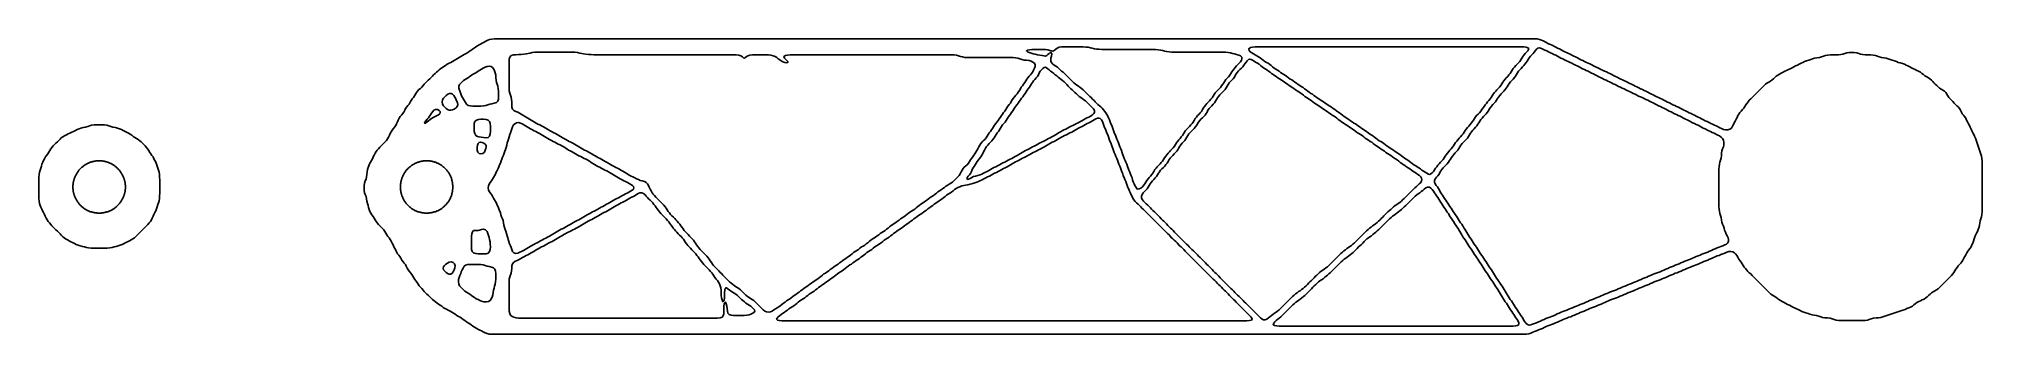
# Model space of a CAD drawing. Header units: millimetres. Extents: x 1 to 120, y 0 to 18.
import ezdxf

# ---------------------------------------------------------------- set-up
doc = ezdxf.new("R2010")
doc.units = ezdxf.units.MM

msp = doc.modelspace()

# ---------------------------------------------------------------- linework, layer by layer
for points in [[(120, 8.62), (120, 8.45), (120, 8.29), (120, 8.13), (120, 7.96), (120, 7.8), (120, 7.63), (120, 7.47), (119.99, 7.31), (119.96, 7.17), (119.93, 7.05), (119.88, 6.93), (119.85, 6.8), (119.83, 6.65), (119.8, 6.51), (119.76, 6.39), (119.71, 6.28), (119.65, 6.17), (119.6, 6.06), (119.55, 5.95), (119.51, 5.82), (119.47, 5.69), (119.43, 5.57), (119.38, 5.46), (119.32, 5.35), (119.26, 5.25), (119.19, 5.16), (119.12, 5.07), (119.06, 4.97), (119, 4.86), (118.94, 4.75), (118.89, 4.64), (118.83, 4.53), (118.77, 4.43), (118.7, 4.34), (118.62, 4.25), (118.54, 4.17), (118.47, 4.08), (118.4, 3.98), (118.34, 3.88), (118.28, 3.77), (118.21, 3.68), (118.13, 3.59), (118.05, 3.51), (117.97, 3.43), (117.88, 3.35), (117.8, 3.27), (117.72, 3.18), (117.64, 3.1), (117.55, 3.02), (117.47, 2.94), (117.39, 2.86), (117.31, 2.78), (117.21, 2.71), (117.11, 2.65), (117, 2.59), (116.9, 2.52), (116.82, 2.44), (116.73, 2.36), (116.65, 2.29), (116.56, 2.22), (116.45, 2.15), (116.34, 2.1), (116.23, 2.04), (116.13, 1.99), (116.02, 1.93), (115.92, 1.86), (115.83, 1.79), (115.74, 1.72), (115.63, 1.66), (115.52, 1.61), (115.41, 1.56), (115.29, 1.51), (115.16, 1.47), (115.04, 1.43), (114.92, 1.39), (114.8, 1.35), (114.67, 1.31), (114.54, 1.27), (114.43, 1.23), (114.31, 1.18), (114.18, 1.14), (114.05, 1.11), (113.94, 1.06), (113.81, 1.02), (113.67, 1), (113.52, 0.99), (113.36, 0.97), (113.23, 0.94), (113.11, 0.9), (112.99, 0.86), (112.85, 0.84), (112.69, 0.83), (112.53, 0.83), (112.37, 0.83), (112.2, 0.83), (112.04, 0.83), (111.87, 0.83), (111.71, 0.83), (111.55, 0.83), (111.38, 0.83), (111.23, 0.84), (111.08, 0.86), (110.96, 0.9), (110.85, 0.94), (110.71, 0.97), (110.56, 0.99), (110.4, 1), (110.26, 1.02), (110.14, 1.06), (110.02, 1.1), (109.89, 1.14), (109.75, 1.16), (109.61, 1.19), (109.48, 1.23), (109.37, 1.27), (109.24, 1.31), (109.11, 1.35), (108.99, 1.39), (108.88, 1.44), (108.77, 1.5), (108.66, 1.55), (108.55, 1.61), (108.44, 1.66), (108.33, 1.71), (108.23, 1.77), (108.12, 1.82), (108.01, 1.88), (107.9, 1.93), (107.79, 1.99), (107.68, 2.05), (107.59, 2.12), (107.5, 2.19), (107.4, 2.26), (107.3, 2.32), (107.19, 2.38), (107.1, 2.45), (107.01, 2.53), (106.93, 2.61), (106.85, 2.69), (106.77, 2.77), (106.69, 2.86), (106.6, 2.94), (106.52, 3.02), (106.44, 3.1), (106.36, 3.18), (106.28, 3.27), (106.19, 3.35), (106.11, 3.43), (106.03, 3.51), (105.95, 3.59), (105.87, 3.68), (105.78, 3.76), (105.7, 3.84), (105.62, 3.92), (105.54, 4.01), (105.47, 4.1), (105.41, 4.2), (105.35, 4.31), (105.28, 4.41), (105.21, 4.5), (105.14, 4.59), (105.08, 4.7), (105.02, 4.8), (104.95, 4.9), (104.87, 4.98), (104.77, 5.04), (104.65, 5.06), (104.52, 5.05), (104.4, 5.01), (104.28, 4.96), (104.16, 4.92), (104.05, 4.87), (103.94, 4.82), (103.82, 4.78), (103.7, 4.73), (103.59, 4.68), (103.47, 4.62), (103.35, 4.58), (103.24, 4.53), (103.13, 4.48), (103.01, 4.44), (102.89, 4.39), (102.77, 4.34), (102.66, 4.29), (102.54, 4.24), (102.43, 4.19), (102.31, 4.15), (102.19, 4.1), (102.07, 4.06), (101.96, 4.01), (101.84, 3.96), (101.73, 3.91), (101.61, 3.86), (101.5, 3.81), (101.38, 3.76), (101.26, 3.72), (101.15, 3.67), (101.04, 3.62), (100.92, 3.58), (100.8, 3.52), (100.69, 3.47), (100.57, 3.42), (100.45, 3.38), (100.34, 3.33), (100.22, 3.29), (100.1, 3.24), (99.98, 3.19), (99.87, 3.14), (99.75, 3.09), (99.64, 3.04), (99.52, 2.99), (99.4, 2.95), (99.28, 2.9), (99.17, 2.86), (99.06, 2.81), (98.94, 2.76), (98.83, 2.71), (98.71, 2.66), (98.59, 2.61), (98.48, 2.56), (98.36, 2.52), (98.25, 2.47), (98.13, 2.42), (98.01, 2.37), (97.9, 2.32), (97.78, 2.27), (97.66, 2.23), (97.55, 2.18), (97.43, 2.14), (97.31, 2.09), (97.19, 2.04), (97.08, 1.99), (96.96, 1.94), (96.85, 1.89), (96.73, 1.84), (96.61, 1.8), (96.5, 1.75), (96.39, 1.7), (96.27, 1.66), (96.15, 1.61), (96.04, 1.56), (95.92, 1.5), (95.81, 1.46), (95.69, 1.41), (95.58, 1.36), (95.46, 1.32), (95.34, 1.27), (95.22, 1.22), (95.11, 1.17), (94.99, 1.12), (94.88, 1.07), (94.76, 1.03), (94.64, 0.98), (94.52, 0.94), (94.41, 0.89), (94.29, 0.84), (94.18, 0.79), (94.06, 0.74), (93.95, 0.69), (93.83, 0.64), (93.71, 0.59), (93.6, 0.55), (93.48, 0.5), (93.37, 0.46), (93.25, 0.4), (93.14, 0.35), (93.02, 0.3), (92.9, 0.26), (92.79, 0.21), (92.67, 0.16), (92.55, 0.12), (92.44, 0.07), (92.32, 0.03), (92.17, 0.01), (92.01, 0), (91.85, 0), (91.68, 0), (91.52, 0), (91.35, 0), (91.19, 0), (91.03, 0), (90.86, 0), (90.7, 0), (90.53, 0), (90.37, 0), (90.21, 0), (90.04, 0), (89.88, 0), (89.71, 0), (89.55, 0), (89.38, 0), (89.22, 0), (89.06, 0), (88.89, 0), (88.73, 0), (88.56, 0), (88.4, 0), (88.24, 0), (88.07, 0), (87.91, 0), (87.74, 0), (87.58, 0), (87.41, 0), (87.25, 0), (87.09, 0), (86.92, 0), (86.76, 0), (86.59, 0), (86.43, 0), (86.27, 0), (86.1, 0), (85.94, 0), (85.77, 0), (85.61, 0), (85.44, 0), (85.28, 0), (85.12, 0), (84.95, 0), (84.79, 0), (84.62, 0), (84.46, 0), (84.3, 0), (84.13, 0), (83.97, 0), (83.8, 0), (83.64, 0), (83.47, 0), (83.31, 0), (83.15, 0), (82.98, 0), (82.82, 0), (82.65, 0), (82.49, 0), (82.33, 0), (82.16, 0), (82, 0), (81.83, 0), (81.67, 0), (81.5, 0), (81.34, 0), (81.18, 0), (81.01, 0), (80.85, 0), (80.68, 0), (80.52, 0), (80.36, 0), (80.19, 0), (80.03, 0), (79.86, 0), (79.7, 0), (79.53, 0), (79.37, 0), (79.21, 0), (79.04, 0), (78.88, 0), (78.71, 0), (78.55, 0), (78.39, 0), (78.22, 0), (78.06, 0), (77.89, 0), (77.73, 0), (77.56, 0), (77.4, 0), (77.24, 0), (77.07, 0), (76.91, 0), (76.74, 0), (76.58, 0), (76.42, 0), (76.25, 0), (76.09, 0), (75.92, 0), (75.76, 0), (75.6, 0), (75.43, 0), (75.27, 0), (75.1, 0), (74.94, 0), (74.77, 0), (74.61, 0), (74.45, 0), (74.28, 0), (74.12, 0), (73.95, 0), (73.79, 0), (73.63, 0), (73.46, 0), (73.3, 0), (73.13, 0), (72.97, 0), (72.8, 0), (72.64, 0), (72.48, 0), (72.31, 0), (72.15, 0), (71.98, 0), (71.82, 0), (71.66, 0), (71.49, 0), (71.33, 0), (71.16, 0), (71, 0), (70.83, 0), (70.67, 0), (70.51, 0), (70.34, 0), (70.18, 0), (70.01, 0), (69.85, 0), (69.69, 0), (69.52, 0), (69.36, 0), (69.19, 0), (69.03, 0), (68.86, 0), (68.7, 0), (68.54, 0), (68.37, 0), (68.21, 0), (68.04, 0), (67.88, 0), (67.72, 0), (67.55, 0), (67.39, 0), (67.22, 0), (67.06, 0), (66.89, 0), (66.73, 0), (66.57, 0), (66.4, 0), (66.24, 0), (66.07, 0), (65.91, 0), (65.75, 0), (65.58, 0), (65.42, 0), (65.25, 0), (65.09, 0), (64.92, 0), (64.76, 0), (64.6, 0), (64.43, 0), (64.27, 0), (64.1, 0), (63.94, 0), (63.78, 0), (63.61, 0), (63.45, 0), (63.28, 0), (63.12, 0), (62.95, 0), (62.79, 0), (62.63, 0), (62.46, 0), (62.3, 0), (62.13, 0), (61.97, 0), (61.81, 0), (61.64, 0), (61.48, 0), (61.31, 0), (61.15, 0), (60.98, 0), (60.82, 0), (60.66, 0), (60.49, 0), (60.33, 0), (60.16, 0), (60, 0), (59.84, 0), (59.67, 0), (59.51, 0), (59.34, 0), (59.18, 0), (59.02, 0), (58.85, 0), (58.69, 0), (58.52, 0), (58.36, 0), (58.19, 0), (58.03, 0), (57.87, 0), (57.7, 0), (57.54, 0), (57.37, 0), (57.21, 0), (57.05, 0), (56.88, 0), (56.72, 0), (56.55, 0), (56.39, 0), (56.22, 0), (56.06, 0), (55.9, 0), (55.73, 0), (55.57, 0), (55.4, 0), (55.24, 0), (55.08, 0), (54.91, 0), (54.75, 0), (54.58, 0), (54.42, 0), (54.25, 0), (54.09, 0), (53.93, 0), (53.76, 0), (53.6, 0), (53.43, 0), (53.27, 0), (53.11, 0), (52.94, 0), (52.78, 0), (52.61, 0), (52.45, 0), (52.28, 0), (52.12, 0), (51.96, 0), (51.79, 0), (51.63, 0), (51.46, 0), (51.3, 0), (51.14, 0), (50.97, 0), (50.81, 0), (50.64, 0), (50.48, 0), (50.31, 0), (50.15, 0), (49.99, 0), (49.82, 0), (49.66, 0), (49.49, 0), (49.33, 0), (49.17, 0), (49, 0), (48.84, 0), (48.67, 0), (48.51, 0), (48.34, 0), (48.18, 0), (48.02, 0), (47.85, 0), (47.69, 0), (47.52, 0), (47.36, 0), (47.2, 0), (47.03, 0), (46.87, 0), (46.7, 0), (46.54, 0), (46.37, 0), (46.21, 0), (46.05, 0), (45.88, 0), (45.72, 0), (45.55, 0), (45.39, 0), (45.23, 0), (45.06, 0), (44.9, 0), (44.73, 0), (44.57, 0), (44.4, 0), (44.24, 0), (44.08, 0), (43.91, 0), (43.75, 0), (43.58, 0), (43.42, 0), (43.26, 0), (43.09, 0), (42.93, 0), (42.76, 0), (42.6, 0), (42.44, 0), (42.27, 0), (42.11, 0), (41.94, 0), (41.78, 0), (41.61, 0), (41.45, 0), (41.29, 0), (41.12, 0), (40.96, 0), (40.79, 0), (40.63, 0), (40.47, 0), (40.3, 0), (40.14, 0), (39.97, 0), (39.81, 0), (39.64, 0), (39.48, 0), (39.32, 0), (39.15, 0), (38.99, 0), (38.82, 0), (38.66, 0), (38.5, 0), (38.33, 0), (38.17, 0), (38, 0), (37.84, 0), (37.67, 0), (37.51, 0), (37.35, 0), (37.18, 0), (37.02, 0), (36.85, 0), (36.69, 0), (36.53, 0), (36.36, 0), (36.2, 0), (36.03, 0), (35.87, 0), (35.7, 0), (35.54, 0), (35.38, 0), (35.21, 0), (35.05, 0), (34.88, 0), (34.72, 0), (34.56, 0), (34.39, 0), (34.23, 0), (34.06, 0), (33.9, 0), (33.73, 0), (33.57, 0), (33.41, 0), (33.24, 0), (33.08, 0), (32.91, 0), (32.75, 0), (32.59, 0), (32.42, 0), (32.26, 0), (32.09, 0), (31.93, 0), (31.76, 0), (31.6, 0), (31.44, 0), (31.27, 0), (31.11, 0), (30.94, 0), (30.78, 0), (30.62, 0), (30.45, 0), (30.29, 0), (30.12, 0), (29.96, 0), (29.79, 0), (29.63, 0), (29.47, 0), (29.3, 0), (29.14, 0), (28.98, 0), (28.82, 0.01), (28.69, 0.04), (28.57, 0.09), (28.46, 0.14), (28.35, 0.2), (28.24, 0.25), (28.13, 0.31), (28.03, 0.37), (27.93, 0.43), (27.83, 0.49), (27.73, 0.57), (27.63, 0.63), (27.53, 0.7), (27.44, 0.76), (27.34, 0.83), (27.24, 0.9), (27.14, 0.97), (27.04, 1.03), (26.94, 1.09), (26.85, 1.15), (26.75, 1.22), (26.64, 1.28), (26.54, 1.34), (26.43, 1.4), (26.32, 1.46), (26.22, 1.52), (26.12, 1.58), (26.02, 1.64), (25.93, 1.71), (25.83, 1.78), (25.73, 1.84), (25.63, 1.91), (25.54, 1.97), (25.44, 2.05), (25.36, 2.13), (25.27, 2.21), (25.19, 2.29), (25.11, 2.37), (25.02, 2.45), (24.94, 2.53), (24.86, 2.61), (24.78, 2.7), (24.7, 2.79), (24.62, 2.87), (24.55, 2.96), (24.48, 3.06), (24.42, 3.16), (24.35, 3.26), (24.28, 3.35), (24.21, 3.44), (24.15, 3.55), (24.09, 3.65), (24.02, 3.75), (23.95, 3.84), (23.88, 3.94), (23.82, 4.04), (23.76, 4.15), (23.7, 4.25), (23.63, 4.34), (23.56, 4.43), (23.49, 4.53), (23.43, 4.64), (23.37, 4.74), (23.3, 4.83), (23.23, 4.92), (23.17, 5.03), (23.11, 5.13), (23.06, 5.24), (23, 5.35), (22.95, 5.46), (22.89, 5.57), (22.84, 5.68), (22.78, 5.79), (22.71, 5.89), (22.64, 5.98), (22.57, 6.07), (22.51, 6.18), (22.45, 6.28), (22.38, 6.38), (22.31, 6.47), (22.23, 6.55), (22.14, 6.63), (22.06, 6.71), (21.98, 6.8), (21.91, 6.89), (21.85, 6.99), (21.79, 7.1), (21.73, 7.2), (21.66, 7.29), (21.59, 7.39), (21.54, 7.5), (21.5, 7.63), (21.46, 7.75), (21.42, 7.87), (21.38, 7.99), (21.35, 8.13), (21.33, 8.28), (21.3, 8.41), (21.25, 8.53), (21.21, 8.65), (21.19, 8.79), (21.18, 8.95), (21.19, 9.1), (21.21, 9.24), (21.25, 9.37), (21.3, 9.48), (21.33, 9.62), (21.34, 9.77), (21.36, 9.92), (21.38, 10.07), (21.42, 10.19), (21.47, 10.3), (21.52, 10.41), (21.58, 10.52), (21.63, 10.62), (21.69, 10.73), (21.74, 10.84), (21.8, 10.95), (21.85, 11.06), (21.91, 11.17), (21.98, 11.26), (22.06, 11.34), (22.14, 11.43), (22.23, 11.51), (22.31, 11.59), (22.39, 11.67), (22.47, 11.76), (22.55, 11.84), (22.61, 11.94), (22.67, 12.05), (22.73, 12.16), (22.78, 12.27), (22.84, 12.37), (22.9, 12.48), (22.97, 12.57), (23.04, 12.66), (23.11, 12.76), (23.16, 12.87), (23.22, 12.98), (23.27, 13.09), (23.33, 13.2), (23.39, 13.3), (23.46, 13.39), (23.53, 13.48), (23.6, 13.58), (23.66, 13.69), (23.72, 13.79), (23.79, 13.89), (23.86, 13.98), (23.93, 14.07), (23.99, 14.18), (24.05, 14.28), (24.12, 14.38), (24.19, 14.47), (24.26, 14.57), (24.32, 14.67), (24.38, 14.77), (24.45, 14.86), (24.53, 14.95), (24.62, 15.03), (24.7, 15.11), (24.78, 15.2), (24.86, 15.28), (24.94, 15.36), (25.02, 15.44), (25.1, 15.53), (25.19, 15.61), (25.27, 15.69), (25.35, 15.77), (25.43, 15.85), (25.52, 15.93), (25.6, 16.01), (25.69, 16.09), (25.77, 16.17), (25.87, 16.25), (25.96, 16.31), (26.06, 16.37), (26.16, 16.43), (26.26, 16.5), (26.37, 16.56), (26.48, 16.62), (26.58, 16.68), (26.68, 16.74), (26.79, 16.8), (26.89, 16.86), (26.99, 16.92), (27.09, 16.98), (27.2, 17.04), (27.3, 17.1), (27.41, 17.16), (27.51, 17.23), (27.61, 17.3), (27.7, 17.35), (27.8, 17.42), (27.9, 17.49), (28, 17.56), (28.1, 17.62), (28.2, 17.68), (28.3, 17.74), (28.4, 17.8), (28.51, 17.86), (28.62, 17.91), (28.73, 17.97), (28.85, 18.02), (28.99, 18.04), (29.14, 18.05), (29.3, 18.06), (29.47, 18.06), (29.63, 18.06), (29.79, 18.06), (29.96, 18.06), (30.12, 18.06), (30.29, 18.06), (30.45, 18.06), (30.62, 18.06), (30.78, 18.06), (30.94, 18.06), (31.11, 18.06), (31.27, 18.06), (31.44, 18.06), (31.6, 18.06), (31.76, 18.06), (31.93, 18.06), (32.09, 18.06), (32.26, 18.06), (32.42, 18.06), (32.59, 18.06), (32.75, 18.06), (32.91, 18.06), (33.08, 18.06), (33.24, 18.06), (33.41, 18.06), (33.57, 18.06), (33.73, 18.06), (33.9, 18.06), (34.06, 18.06), (34.23, 18.06), (34.39, 18.06), (34.56, 18.06), (34.72, 18.06), (34.88, 18.06), (35.05, 18.06), (35.21, 18.06), (35.38, 18.06), (35.54, 18.06), (35.7, 18.06), (35.87, 18.06), (36.03, 18.06), (36.2, 18.06), (36.36, 18.06), (36.53, 18.06), (36.69, 18.06), (36.85, 18.06), (37.02, 18.06), (37.18, 18.06), (37.35, 18.06), (37.51, 18.06), (37.67, 18.06), (37.84, 18.06), (38, 18.06), (38.17, 18.06), (38.33, 18.06), (38.5, 18.06), (38.66, 18.06), (38.82, 18.06), (38.99, 18.06), (39.15, 18.06), (39.32, 18.06), (39.48, 18.06), (39.64, 18.06), (39.81, 18.06), (39.97, 18.06), (40.14, 18.06), (40.3, 18.06), (40.47, 18.06), (40.63, 18.06), (40.79, 18.06), (40.96, 18.06), (41.12, 18.06), (41.29, 18.06), (41.45, 18.06), (41.61, 18.06), (41.78, 18.06), (41.94, 18.06), (42.11, 18.06), (42.27, 18.06), (42.44, 18.06), (42.6, 18.06), (42.76, 18.06), (42.93, 18.06), (43.09, 18.06), (43.26, 18.06), (43.42, 18.06), (43.58, 18.06), (43.75, 18.06), (43.91, 18.06), (44.08, 18.06), (44.24, 18.06), (44.4, 18.06), (44.57, 18.06), (44.73, 18.06), (44.9, 18.06), (45.06, 18.06), (45.23, 18.06), (45.39, 18.06), (45.55, 18.06), (45.72, 18.06), (45.88, 18.06), (46.05, 18.06), (46.21, 18.06), (46.37, 18.06), (46.54, 18.06), (46.7, 18.06), (46.87, 18.06), (47.03, 18.06), (47.2, 18.06), (47.36, 18.06), (47.52, 18.06), (47.69, 18.06), (47.85, 18.06), (48.02, 18.06), (48.18, 18.06), (48.34, 18.06), (48.51, 18.06), (48.67, 18.06), (48.84, 18.06), (49, 18.06), (49.17, 18.06), (49.33, 18.06), (49.49, 18.06), (49.66, 18.06), (49.82, 18.06), (49.99, 18.06), (50.15, 18.06), (50.31, 18.06), (50.48, 18.06), (50.64, 18.06), (50.81, 18.06), (50.97, 18.06), (51.14, 18.06), (51.3, 18.06), (51.46, 18.06), (51.63, 18.06), (51.79, 18.06), (51.96, 18.06), (52.12, 18.06), (52.28, 18.06), (52.45, 18.06), (52.61, 18.06), (52.78, 18.06), (52.94, 18.06), (53.11, 18.06), (53.27, 18.06), (53.43, 18.06), (53.6, 18.06), (53.76, 18.06), (53.93, 18.06), (54.09, 18.06), (54.25, 18.06), (54.42, 18.06), (54.58, 18.06), (54.75, 18.06), (54.91, 18.06), (55.08, 18.06), (55.24, 18.06), (55.4, 18.06), (55.57, 18.06), (55.73, 18.06), (55.9, 18.06), (56.06, 18.06), (56.22, 18.06), (56.39, 18.06), (56.55, 18.06), (56.72, 18.06), (56.88, 18.06), (57.05, 18.06), (57.21, 18.06), (57.37, 18.06), (57.54, 18.06), (57.7, 18.06), (57.87, 18.06), (58.03, 18.06), (58.19, 18.06), (58.36, 18.06), (58.52, 18.06), (58.69, 18.06), (58.85, 18.06), (59.02, 18.06), (59.18, 18.06), (59.34, 18.06), (59.51, 18.06), (59.67, 18.06), (59.84, 18.06), (60, 18.06), (60.16, 18.06), (60.33, 18.06), (60.49, 18.06), (60.66, 18.06), (60.82, 18.06), (60.98, 18.06), (61.15, 18.06), (61.31, 18.06), (61.48, 18.06), (61.64, 18.06), (61.81, 18.06), (61.97, 18.06), (62.13, 18.06), (62.3, 18.06), (62.46, 18.06), (62.63, 18.06), (62.79, 18.06), (62.95, 18.06), (63.12, 18.06), (63.28, 18.06), (63.45, 18.06), (63.61, 18.06), (63.78, 18.06), (63.94, 18.06), (64.1, 18.06), (64.27, 18.06), (64.43, 18.06), (64.6, 18.06), (64.76, 18.06), (64.92, 18.06), (65.09, 18.06), (65.25, 18.06), (65.42, 18.06), (65.58, 18.06), (65.75, 18.06), (65.91, 18.06), (66.07, 18.06), (66.24, 18.06), (66.4, 18.06), (66.57, 18.06), (66.73, 18.06), (66.89, 18.06), (67.06, 18.06), (67.22, 18.06), (67.39, 18.06), (67.55, 18.06), (67.72, 18.06), (67.88, 18.06), (68.04, 18.06), (68.21, 18.06), (68.37, 18.06), (68.54, 18.06), (68.7, 18.06), (68.86, 18.06), (69.03, 18.06), (69.19, 18.06), (69.36, 18.06), (69.52, 18.06), (69.69, 18.06), (69.85, 18.06), (70.01, 18.06), (70.18, 18.06), (70.34, 18.06), (70.51, 18.06), (70.67, 18.06), (70.83, 18.06), (71, 18.06), (71.16, 18.06), (71.33, 18.06), (71.49, 18.06), (71.66, 18.06), (71.82, 18.06), (71.98, 18.06), (72.15, 18.06), (72.31, 18.06), (72.48, 18.06), (72.64, 18.06), (72.8, 18.06), (72.97, 18.06), (73.13, 18.06), (73.3, 18.06), (73.46, 18.06), (73.63, 18.05), (73.79, 18.05), (73.95, 18.05), (74.12, 18.05), (74.28, 18.06), (74.45, 18.06), (74.61, 18.06), (74.77, 18.06), (74.94, 18.06), (75.1, 18.06), (75.27, 18.06), (75.43, 18.06), (75.6, 18.06), (75.76, 18.06), (75.92, 18.06), (76.09, 18.06), (76.25, 18.06), (76.42, 18.06), (76.58, 18.06), (76.74, 18.06), (76.91, 18.06), (77.07, 18.06), (77.24, 18.06), (77.4, 18.06), (77.56, 18.06), (77.73, 18.06), (77.89, 18.06), (78.06, 18.06), (78.22, 18.06), (78.39, 18.06), (78.55, 18.06), (78.71, 18.06), (78.88, 18.06), (79.04, 18.06), (79.21, 18.06), (79.37, 18.06), (79.53, 18.06), (79.7, 18.06), (79.86, 18.06), (80.03, 18.06), (80.19, 18.06), (80.36, 18.06), (80.52, 18.06), (80.68, 18.06), (80.85, 18.06), (81.01, 18.06), (81.18, 18.06), (81.34, 18.06), (81.5, 18.06), (81.67, 18.06), (81.83, 18.06), (82, 18.06), (82.16, 18.06), (82.33, 18.06), (82.49, 18.06), (82.65, 18.06), (82.82, 18.06), (82.98, 18.06), (83.15, 18.06), (83.31, 18.06), (83.47, 18.06), (83.64, 18.06), (83.8, 18.06), (83.97, 18.06), (84.13, 18.06), (84.3, 18.06), (84.46, 18.06), (84.62, 18.06), (84.79, 18.06), (84.95, 18.06), (85.12, 18.06), (85.28, 18.06), (85.44, 18.06), (85.61, 18.06), (85.77, 18.06), (85.94, 18.06), (86.1, 18.06), (86.27, 18.06), (86.43, 18.06), (86.59, 18.06), (86.76, 18.06), (86.92, 18.06), (87.09, 18.06), (87.25, 18.06), (87.41, 18.06), (87.58, 18.06), (87.74, 18.06), (87.91, 18.06), (88.07, 18.06), (88.24, 18.06), (88.4, 18.06), (88.56, 18.06), (88.73, 18.06), (88.89, 18.06), (89.06, 18.06), (89.22, 18.06), (89.38, 18.06), (89.55, 18.06), (89.71, 18.06), (89.88, 18.06), (90.04, 18.06), (90.21, 18.06), (90.37, 18.06), (90.53, 18.06), (90.7, 18.06), (90.86, 18.06), (91.03, 18.06), (91.19, 18.06), (91.35, 18.06), (91.52, 18.06), (91.68, 18.06), (91.85, 18.06), (92.01, 18.06), (92.18, 18.06), (92.34, 18.06), (92.5, 18.06), (92.67, 18.06), (92.83, 18.05), (92.97, 18.02), (93.09, 17.98), (93.2, 17.93), (93.31, 17.88), (93.42, 17.82), (93.52, 17.76), (93.63, 17.71), (93.74, 17.66), (93.85, 17.6), (93.96, 17.55), (94.07, 17.49), (94.18, 17.44), (94.29, 17.38), (94.4, 17.33), (94.51, 17.27), (94.62, 17.22), (94.73, 17.16), (94.84, 17.11), (94.95, 17.06), (95.06, 17), (95.17, 16.95), (95.28, 16.89), (95.39, 16.84), (95.5, 16.78), (95.61, 16.73), (95.72, 16.68), (95.83, 16.62), (95.94, 16.57), (96.05, 16.52), (96.16, 16.46), (96.27, 16.41), (96.38, 16.35), (96.49, 16.3), (96.61, 16.25), (96.72, 16.19), (96.82, 16.14), (96.94, 16.09), (97.05, 16.03), (97.16, 15.98), (97.27, 15.93), (97.38, 15.87), (97.49, 15.82), (97.6, 15.76), (97.71, 15.71), (97.82, 15.66), (97.93, 15.6), (98.04, 15.55), (98.15, 15.49), (98.26, 15.44), (98.37, 15.39), (98.48, 15.33), (98.59, 15.28), (98.7, 15.22), (98.81, 15.17), (98.92, 15.12), (99.03, 15.06), (99.14, 15.01), (99.25, 14.95), (99.36, 14.9), (99.47, 14.85), (99.58, 14.79), (99.69, 14.74), (99.8, 14.68), (99.91, 14.63), (100.02, 14.57), (100.13, 14.52), (100.24, 14.47), (100.35, 14.41), (100.46, 14.36), (100.57, 14.3), (100.68, 14.25), (100.79, 14.19), (100.9, 14.14), (101.01, 14.09), (101.12, 14.03), (101.23, 13.98), (101.34, 13.92), (101.45, 13.87), (101.56, 13.81), (101.67, 13.76), (101.78, 13.7), (101.89, 13.65), (102, 13.6), (102.11, 13.54), (102.22, 13.49), (102.33, 13.43), (102.44, 13.38), (102.54, 13.32), (102.66, 13.27), (102.76, 13.22), (102.87, 13.16), (102.99, 13.11), (103.09, 13.05), (103.2, 13), (103.32, 12.95), (103.43, 12.89), (103.54, 12.84), (103.65, 12.78), (103.76, 12.73), (103.87, 12.67), (103.98, 12.62), (104.09, 12.57), (104.2, 12.52), (104.33, 12.49), (104.47, 12.49), (104.6, 12.53), (104.69, 12.6), (104.75, 12.71), (104.81, 12.81), (104.86, 12.92), (104.92, 13.03), (104.97, 13.14), (105.03, 13.25), (105.08, 13.36), (105.14, 13.46), (105.21, 13.56), (105.29, 13.64), (105.37, 13.73), (105.45, 13.81), (105.51, 13.91), (105.57, 14.02), (105.64, 14.12), (105.71, 14.21), (105.78, 14.3), (105.87, 14.38), (105.95, 14.46), (106.03, 14.55), (106.11, 14.63), (106.19, 14.71), (106.28, 14.79), (106.36, 14.87), (106.44, 14.96), (106.52, 15.04), (106.6, 15.12), (106.69, 15.2), (106.77, 15.28), (106.86, 15.35), (106.97, 15.41), (107.07, 15.47), (107.17, 15.54), (107.26, 15.61), (107.34, 15.69), (107.43, 15.77), (107.52, 15.84), (107.62, 15.9), (107.73, 15.96), (107.84, 16.01), (107.95, 16.07), (108.06, 16.12), (108.17, 16.18), (108.28, 16.23), (108.39, 16.29), (108.5, 16.34), (108.61, 16.4), (108.72, 16.45), (108.83, 16.51), (108.94, 16.56), (109.05, 16.62), (109.16, 16.67), (109.28, 16.71), (109.41, 16.75), (109.53, 16.79), (109.65, 16.83), (109.77, 16.87), (109.91, 16.9), (110.06, 16.92), (110.19, 16.95), (110.31, 17), (110.43, 17.03), (110.57, 17.06), (110.73, 17.07), (110.89, 17.07), (111.05, 17.07), (111.22, 17.07), (111.37, 17.09), (111.5, 17.12), (111.62, 17.16), (111.74, 17.2), (111.88, 17.22), (112.04, 17.23), (112.19, 17.22), (112.34, 17.2), (112.46, 17.16), (112.57, 17.12), (112.71, 17.09), (112.86, 17.07), (113.02, 17.07), (113.19, 17.07), (113.34, 17.06), (113.49, 17.03), (113.61, 17), (113.72, 16.95), (113.86, 16.92), (114, 16.9), (114.14, 16.87), (114.26, 16.83), (114.38, 16.79), (114.51, 16.75), (114.64, 16.71), (114.76, 16.67), (114.87, 16.62), (115, 16.59), (115.13, 16.55), (115.25, 16.5), (115.36, 16.45), (115.47, 16.4), (115.58, 16.34), (115.69, 16.29), (115.8, 16.23), (115.91, 16.18), (116.01, 16.12), (116.12, 16.07), (116.23, 16.01), (116.32, 15.94), (116.41, 15.87), (116.51, 15.8), (116.62, 15.74), (116.72, 15.68), (116.81, 15.61), (116.9, 15.53), (116.98, 15.45), (117.06, 15.37), (117.14, 15.28), (117.23, 15.2), (117.31, 15.12), (117.4, 15.05), (117.5, 14.98), (117.6, 14.92), (117.7, 14.85), (117.78, 14.77), (117.85, 14.67), (117.91, 14.57), (117.97, 14.47), (118.05, 14.38), (118.13, 14.3), (118.21, 14.22), (118.29, 14.13), (118.38, 14.05), (118.46, 13.97), (118.54, 13.89), (118.61, 13.79), (118.67, 13.69), (118.73, 13.58), (118.79, 13.48), (118.86, 13.39), (118.93, 13.3), (119, 13.2), (119.05, 13.09), (119.11, 12.98), (119.16, 12.87), (119.22, 12.76), (119.27, 12.65), (119.33, 12.54), (119.38, 12.43), (119.43, 12.32), (119.49, 12.21), (119.54, 12.1), (119.59, 11.99), (119.64, 11.87), (119.68, 11.74), (119.72, 11.62), (119.76, 11.5), (119.8, 11.38), (119.84, 11.25), (119.88, 11.13), (119.93, 11.01), (119.96, 10.89), (119.99, 10.75), (120, 10.59), (120, 10.42), (120, 10.26), (120, 10.1), (120, 9.93), (120, 9.77), (120, 9.6), (120, 9.44), (120, 9.27), (120, 9.11), (120, 9), (120, 8.95), (120, 8.78)], [(60, 16.91), (59.84, 16.91), (59.67, 16.91), (59.51, 16.91), (59.34, 16.91), (59.18, 16.91), (59.02, 16.91), (58.85, 16.91), (58.69, 16.91), (58.52, 16.91), (58.36, 16.91), (58.19, 16.91), (58.03, 16.92), (57.87, 16.92), (57.73, 16.95), (57.61, 16.98), (57.49, 17.02), (57.36, 17.05), (57.21, 17.07), (57.05, 17.08), (56.88, 17.08), (56.72, 17.08), (56.55, 17.08), (56.39, 17.08), (56.22, 17.08), (56.06, 17.08), (55.9, 17.08), (55.73, 17.08), (55.57, 17.08), (55.4, 17.08), (55.24, 17.08), (55.08, 17.08), (54.91, 17.08), (54.75, 17.08), (54.58, 17.08), (54.42, 17.08), (54.25, 17.08), (54.09, 17.08), (53.93, 17.08), (53.76, 17.08), (53.6, 17.08), (53.43, 17.08), (53.27, 17.08), (53.11, 17.08), (52.94, 17.08), (52.78, 17.08), (52.61, 17.08), (52.45, 17.08), (52.28, 17.08), (52.12, 17.08), (51.96, 17.08), (51.79, 17.08), (51.63, 17.08), (51.46, 17.08), (51.3, 17.08), (51.14, 17.08), (50.97, 17.08), (50.81, 17.08), (50.64, 17.08), (50.48, 17.08), (50.31, 17.08), (50.15, 17.08), (49.99, 17.08), (49.82, 17.08), (49.66, 17.08), (49.49, 17.08), (49.33, 17.08), (49.17, 17.08), (49, 17.08), (48.84, 17.08), (48.67, 17.08), (48.51, 17.08), (48.34, 17.08), (48.18, 17.08), (48.02, 17.08), (47.85, 17.08), (47.69, 17.08), (47.52, 17.08), (47.36, 17.08), (47.2, 17.08), (47.04, 17.06), (46.91, 17.03), (46.81, 16.97), (46.85, 16.88), (46.93, 16.8), (47.01, 16.72), (47.08, 16.65), (47, 16.58), (46.88, 16.6), (46.76, 16.65), (46.66, 16.71), (46.57, 16.78), (46.48, 16.84), (46.38, 16.91), (46.28, 16.97), (46.16, 17.02), (46.03, 17.05), (45.88, 17.07), (45.72, 17.08), (45.55, 17.08), (45.39, 17.08), (45.23, 17.08), (45.06, 17.08), (44.9, 17.07), (44.74, 17.06), (44.61, 17.02), (44.51, 16.95), (44.44, 16.89), (44.39, 16.86), (44.35, 16.89), (44.29, 16.95), (44.19, 17.02), (44.06, 17.06), (43.91, 17.07), (43.75, 17.08), (43.58, 17.08), (43.42, 17.08), (43.26, 17.08), (43.09, 17.08), (42.93, 17.08), (42.76, 17.08), (42.6, 17.08), (42.44, 17.08), (42.27, 17.08), (42.11, 17.08), (41.94, 17.08), (41.78, 17.08), (41.61, 17.08), (41.45, 17.08), (41.29, 17.08), (41.12, 17.08), (40.96, 17.08), (40.79, 17.08), (40.63, 17.08), (40.47, 17.08), (40.3, 17.08), (40.14, 17.08), (39.97, 17.08), (39.81, 17.08), (39.64, 17.08), (39.48, 17.08), (39.32, 17.08), (39.15, 17.08), (38.99, 17.08), (38.82, 17.08), (38.66, 17.08), (38.5, 17.08), (38.33, 17.08), (38.17, 17.08), (38, 17.08), (37.84, 17.08), (37.67, 17.08), (37.51, 17.08), (37.35, 17.08), (37.18, 17.08), (37.02, 17.08), (36.85, 17.08), (36.69, 17.08), (36.53, 17.08), (36.36, 17.08), (36.2, 17.08), (36.03, 17.08), (35.87, 17.08), (35.7, 17.08), (35.54, 17.08), (35.38, 17.08), (35.21, 17.08), (35.05, 17.09), (34.88, 17.1), (34.73, 17.11), (34.59, 17.13), (34.47, 17.16), (34.35, 17.19), (34.21, 17.22), (34.06, 17.24), (33.9, 17.24), (33.73, 17.24), (33.57, 17.24), (33.41, 17.24), (33.24, 17.24), (33.08, 17.24), (32.91, 17.24), (32.75, 17.24), (32.59, 17.24), (32.42, 17.24), (32.26, 17.24), (32.09, 17.24), (31.93, 17.24), (31.76, 17.24), (31.6, 17.24), (31.45, 17.22), (31.32, 17.19), (31.2, 17.16), (31.08, 17.13), (30.94, 17.11), (30.78, 17.1), (30.62, 17.09), (30.45, 17.08), (30.3, 17.07), (30.17, 17.03), (30.09, 16.94), (30.05, 16.82), (30.04, 16.66), (30.04, 16.5), (30.04, 16.33), (30.04, 16.17), (30.04, 16.01), (30.04, 15.84), (30.04, 15.68), (30.04, 15.51), (30.04, 15.35), (30.04, 15.18), (30.04, 15.02), (30.05, 14.87), (30.08, 14.73), (30.12, 14.61), (30.16, 14.49), (30.18, 14.35), (30.2, 14.2), (30.2, 14.04), (30.21, 13.88), (30.25, 13.76), (30.33, 13.67), (30.45, 13.61), (30.57, 13.57), (30.67, 13.52), (30.77, 13.46), (30.87, 13.39), (30.97, 13.32), (31.08, 13.26), (31.18, 13.2), (31.29, 13.14), (31.39, 13.09), (31.49, 13.03), (31.59, 12.97), (31.7, 12.9), (31.8, 12.84), (31.91, 12.79), (32.02, 12.73), (32.13, 12.67), (32.23, 12.62), (32.34, 12.56), (32.45, 12.5), (32.55, 12.44), (32.66, 12.38), (32.76, 12.32), (32.87, 12.26), (32.97, 12.2), (33.07, 12.14), (33.17, 12.08), (33.28, 12.02), (33.39, 11.96), (33.5, 11.91), (33.6, 11.85), (33.71, 11.79), (33.81, 11.73), (33.92, 11.68), (34.03, 11.62), (34.13, 11.56), (34.23, 11.5), (34.34, 11.43), (34.44, 11.38), (34.54, 11.32), (34.65, 11.26), (34.76, 11.2), (34.86, 11.14), (34.97, 11.08), (35.08, 11.03), (35.18, 10.97), (35.29, 10.91), (35.4, 10.85), (35.5, 10.79), (35.6, 10.74), (35.7, 10.67), (35.8, 10.61), (35.91, 10.55), (36.02, 10.49), (36.12, 10.43), (36.23, 10.38), (36.34, 10.32), (36.45, 10.26), (36.55, 10.2), (36.66, 10.15), (36.77, 10.09), (36.87, 10.03), (36.98, 9.97), (37.08, 9.91), (37.18, 9.85), (37.28, 9.78), (37.38, 9.72), (37.49, 9.67), (37.6, 9.61), (37.71, 9.56), (37.82, 9.5), (37.93, 9.45), (38.05, 9.4), (38.17, 9.37), (38.3, 9.33), (38.41, 9.27), (38.49, 9.19), (38.55, 9.09), (38.6, 8.98), (38.66, 8.87), (38.72, 8.76), (38.78, 8.65), (38.84, 8.56), (38.92, 8.47), (39, 8.38), (39.08, 8.3), (39.16, 8.22), (39.24, 8.14), (39.32, 8.05), (39.4, 7.97), (39.48, 7.88), (39.56, 7.79), (39.63, 7.7), (39.69, 7.6), (39.76, 7.5), (39.83, 7.41), (39.9, 7.32), (39.98, 7.23), (40.07, 7.15), (40.15, 7.07), (40.23, 6.99), (40.31, 6.9), (40.38, 6.81), (40.46, 6.72), (40.53, 6.63), (40.6, 6.53), (40.66, 6.44), (40.73, 6.34), (40.81, 6.25), (40.89, 6.17), (40.97, 6.09), (41.05, 6), (41.13, 5.92), (41.21, 5.83), (41.29, 5.74), (41.36, 5.65), (41.43, 5.56), (41.49, 5.46), (41.56, 5.37), (41.63, 5.27), (41.71, 5.18), (41.79, 5.1), (41.87, 5.02), (41.95, 4.94), (42.03, 4.85), (42.11, 4.76), (42.19, 4.67), (42.26, 4.58), (42.32, 4.48), (42.39, 4.38), (42.45, 4.29), (42.53, 4.2), (42.61, 4.12), (42.69, 4.03), (42.77, 3.95), (42.85, 3.87), (42.93, 3.78), (43.01, 3.7), (43.09, 3.61), (43.17, 3.53), (43.25, 3.44), (43.33, 3.36), (43.42, 3.28), (43.5, 3.2), (43.59, 3.12), (43.68, 3.05), (43.78, 2.98), (43.87, 2.91), (43.97, 2.85), (44.07, 2.79), (44.16, 2.71), (44.25, 2.63), (44.33, 2.55), (44.41, 2.47), (44.5, 2.39), (44.59, 2.31), (44.69, 2.25), (44.78, 2.19), (44.88, 2.13), (44.98, 2.06), (45.07, 1.98), (45.15, 1.9), (45.23, 1.81), (45.31, 1.73), (45.4, 1.65), (45.48, 1.57), (45.56, 1.49), (45.65, 1.41), (45.75, 1.36), (45.88, 1.34), (46, 1.36), (46.11, 1.41), (46.21, 1.48), (46.31, 1.55), (46.41, 1.61), (46.51, 1.67), (46.6, 1.74), (46.69, 1.81), (46.79, 1.89), (46.89, 1.96), (46.98, 2.03), (47.08, 2.09), (47.17, 2.15), (47.26, 2.23), (47.36, 2.3), (47.45, 2.37), (47.55, 2.43), (47.65, 2.5), (47.75, 2.56), (47.84, 2.64), (47.93, 2.71), (48.03, 2.79), (48.12, 2.85), (48.22, 2.92), (48.31, 2.98), (48.41, 3.05), (48.5, 3.12), (48.6, 3.19), (48.7, 3.26), (48.8, 3.32), (48.9, 3.39), (48.99, 3.46), (49.08, 3.53), (49.17, 3.61), (49.26, 3.68), (49.36, 3.74), (49.46, 3.81), (49.56, 3.87), (49.65, 3.95), (49.75, 4.02), (49.84, 4.09), (49.94, 4.15), (50.04, 4.22), (50.13, 4.28), (50.22, 4.36), (50.32, 4.43), (50.41, 4.5), (50.51, 4.57), (50.61, 4.63), (50.71, 4.7), (50.8, 4.77), (50.89, 4.84), (50.98, 4.92), (51.08, 4.99), (51.17, 5.05), (51.27, 5.11), (51.37, 5.18), (51.46, 5.26), (51.56, 5.33), (51.66, 5.39), (51.76, 5.45), (51.85, 5.52), (51.94, 5.59), (52.03, 5.67), (52.13, 5.74), (52.22, 5.81), (52.32, 5.88), (52.42, 5.94), (52.51, 6.01), (52.61, 6.08), (52.7, 6.15), (52.8, 6.21), (52.9, 6.28), (53, 6.34), (53.09, 6.41), (53.18, 6.49), (53.27, 6.57), (53.37, 6.64), (53.47, 6.7), (53.56, 6.76), (53.66, 6.83), (53.75, 6.9), (53.85, 6.98), (53.95, 7.05), (54.04, 7.11), (54.14, 7.17), (54.23, 7.24), (54.32, 7.31), (54.42, 7.39), (54.51, 7.46), (54.61, 7.52), (54.71, 7.58), (54.81, 7.65), (54.9, 7.72), (54.99, 7.8), (55.08, 7.87), (55.18, 7.94), (55.28, 8.01), (55.37, 8.07), (55.47, 8.14), (55.56, 8.21), (55.66, 8.28), (55.76, 8.35), (55.86, 8.41), (55.96, 8.47), (56.05, 8.55), (56.14, 8.62), (56.23, 8.7), (56.32, 8.77), (56.42, 8.83), (56.52, 8.9), (56.62, 8.96), (56.71, 9.04), (56.8, 9.1), (56.91, 9.17), (57.01, 9.23), (57.11, 9.3), (57.19, 9.37), (57.28, 9.45), (57.36, 9.53), (57.44, 9.62), (57.52, 9.71), (57.59, 9.81), (57.65, 9.92), (57.7, 10.02), (57.76, 10.12), (57.83, 10.21), (57.92, 10.28), (58.01, 10.36), (58.09, 10.45), (58.15, 10.55), (58.21, 10.65), (58.28, 10.74), (58.35, 10.84), (58.43, 10.94), (58.49, 11.03), (58.55, 11.13), (58.61, 11.23), (58.67, 11.34), (58.73, 11.45), (58.79, 11.55), (58.85, 11.66), (58.92, 11.75), (59, 11.83), (59.09, 11.91), (59.17, 12), (59.24, 12.1), (59.3, 12.2), (59.36, 12.3), (59.43, 12.39), (59.5, 12.49), (59.57, 12.58), (59.63, 12.68), (59.69, 12.78), (59.76, 12.88), (59.83, 12.97), (59.91, 13.07), (59.97, 13.16), (60.04, 13.26), (60.1, 13.36), (60.17, 13.45), (60.24, 13.55), (60.32, 13.64), (60.38, 13.74), (60.44, 13.84), (60.5, 13.94), (60.57, 14.04), (60.65, 14.13), (60.71, 14.23), (60.77, 14.33), (60.84, 14.43), (60.9, 14.52), (60.98, 14.61), (61.06, 14.7), (61.13, 14.79), (61.2, 14.89), (61.26, 15), (61.32, 15.1), (61.39, 15.19), (61.46, 15.28), (61.53, 15.38), (61.59, 15.49), (61.65, 15.59), (61.72, 15.68), (61.8, 15.77), (61.88, 15.85), (61.95, 15.94), (62.02, 16.04), (62.07, 16.15), (62.13, 16.26), (62.16, 16.37), (62.16, 16.47), (62.12, 16.57), (62.03, 16.64), (61.92, 16.7), (61.79, 16.73), (61.64, 16.75), (61.49, 16.76), (61.35, 16.79), (61.23, 16.83), (61.11, 16.87), (60.97, 16.9), (60.82, 16.91), (60.66, 16.91), (60.49, 16.91), (60.33, 16.91), (60.16, 16.91)], [(72.48, 17.24), (72.31, 17.24), (72.15, 17.24), (71.98, 17.24), (71.82, 17.24), (71.66, 17.24), (71.49, 17.24), (71.33, 17.24), (71.16, 17.24), (71, 17.24), (70.83, 17.24), (70.67, 17.24), (70.51, 17.25), (70.34, 17.26), (70.2, 17.28), (70.07, 17.31), (69.96, 17.34), (69.83, 17.37), (69.68, 17.39), (69.52, 17.4), (69.36, 17.41), (69.19, 17.41), (69.03, 17.41), (68.86, 17.41), (68.7, 17.41), (68.54, 17.41), (68.37, 17.41), (68.21, 17.41), (68.04, 17.41), (67.88, 17.41), (67.72, 17.41), (67.55, 17.41), (67.39, 17.41), (67.22, 17.41), (67.06, 17.41), (66.89, 17.41), (66.73, 17.41), (66.57, 17.41), (66.4, 17.41), (66.24, 17.41), (66.07, 17.42), (65.92, 17.43), (65.78, 17.45), (65.65, 17.48), (65.54, 17.51), (65.4, 17.54), (65.25, 17.55), (65.09, 17.56), (64.92, 17.57), (64.76, 17.57), (64.6, 17.57), (64.43, 17.57), (64.27, 17.57), (64.1, 17.57), (63.94, 17.57), (63.78, 17.56), (63.63, 17.54), (63.51, 17.49), (63.42, 17.42), (63.33, 17.35), (63.25, 17.31), (63.16, 17.32), (63.06, 17.35), (62.94, 17.39), (62.79, 17.41), (62.63, 17.41), (62.46, 17.41), (62.3, 17.41), (62.13, 17.41), (61.97, 17.4), (61.82, 17.39), (61.7, 17.37), (61.63, 17.32), (61.7, 17.27), (61.8, 17.22), (61.93, 17.19), (62.04, 17.14), (62.16, 17.11), (62.3, 17.08), (62.46, 17.06), (62.6, 17.04), (62.71, 17.01), (62.8, 17), (62.87, 17.03), (62.94, 17.09), (63.02, 17.17), (63.11, 17.24), (63.18, 17.13), (63.16, 17), (63.13, 16.87), (63.12, 16.77), (63.12, 16.68), (63.16, 16.6), (63.23, 16.52), (63.32, 16.45), (63.42, 16.39), (63.52, 16.32), (63.61, 16.25), (63.7, 16.17), (63.78, 16.09), (63.87, 16.01), (63.95, 15.93), (64.03, 15.85), (64.11, 15.77), (64.2, 15.69), (64.28, 15.61), (64.36, 15.52), (64.44, 15.44), (64.53, 15.36), (64.63, 15.29), (64.72, 15.23), (64.82, 15.16), (64.91, 15.09), (65, 15.02), (65.09, 14.94), (65.17, 14.86), (65.26, 14.78), (65.34, 14.7), (65.43, 14.62), (65.51, 14.54), (65.59, 14.46), (65.67, 14.37), (65.76, 14.29), (65.84, 14.21), (65.92, 14.13), (66, 14.05), (66.09, 13.97), (66.17, 13.89), (66.26, 13.81), (66.34, 13.72), (66.41, 13.64), (66.48, 13.54), (66.55, 13.44), (66.6, 13.33), (66.65, 13.22), (66.7, 13.1), (66.74, 12.99), (66.79, 12.87), (66.84, 12.75), (66.89, 12.63), (66.93, 12.52), (66.98, 12.4), (67.02, 12.27), (67.07, 12.16), (67.11, 12.04), (67.16, 11.92), (67.21, 11.8), (67.25, 11.69), (67.3, 11.57), (67.34, 11.45), (67.39, 11.34), (67.44, 11.22), (67.48, 11.09), (67.53, 10.97), (67.57, 10.86), (67.61, 10.74), (67.66, 10.62), (67.71, 10.51), (67.76, 10.39), (67.8, 10.26), (67.84, 10.14), (67.89, 10.02), (67.94, 9.91), (67.98, 9.79), (68.03, 9.68), (68.08, 9.56), (68.12, 9.44), (68.16, 9.32), (68.21, 9.2), (68.26, 9.08), (68.33, 8.97), (68.4, 8.87), (68.52, 8.88), (68.62, 8.93), (68.72, 9.01), (68.79, 9.1), (68.86, 9.2), (68.92, 9.3), (68.99, 9.4), (69.06, 9.49), (69.13, 9.58), (69.21, 9.67), (69.29, 9.76), (69.36, 9.85), (69.42, 9.95), (69.48, 10.06), (69.55, 10.15), (69.62, 10.24), (69.7, 10.32), (69.79, 10.41), (69.87, 10.49), (69.94, 10.58), (70.01, 10.67), (70.07, 10.78), (70.14, 10.88), (70.2, 10.97), (70.28, 11.06), (70.36, 11.14), (70.44, 11.23), (70.52, 11.31), (70.6, 11.4), (70.67, 11.5), (70.73, 11.6), (70.79, 11.7), (70.86, 11.79), (70.94, 11.88), (71.02, 11.97), (71.09, 12.06), (71.16, 12.15), (71.23, 12.25), (71.29, 12.35), (71.35, 12.45), (71.43, 12.54), (71.51, 12.62), (71.59, 12.7), (71.67, 12.79), (71.75, 12.88), (71.82, 12.97), (71.88, 13.07), (71.94, 13.18), (72.01, 13.27), (72.09, 13.36), (72.16, 13.44), (72.24, 13.53), (72.32, 13.62), (72.39, 13.73), (72.45, 13.83), (72.51, 13.93), (72.58, 14.02), (72.66, 14.1), (72.74, 14.18), (72.82, 14.27), (72.9, 14.36), (72.97, 14.45), (73.03, 14.55), (73.09, 14.65), (73.16, 14.75), (73.24, 14.83), (73.32, 14.92), (73.4, 15), (73.48, 15.09), (73.55, 15.18), (73.62, 15.28), (73.68, 15.37), (73.74, 15.47), (73.82, 15.57), (73.89, 15.66), (73.97, 15.74), (74.05, 15.83), (74.12, 15.93), (74.18, 16.03), (74.24, 16.13), (74.31, 16.22), (74.38, 16.31), (74.46, 16.4), (74.55, 16.48), (74.63, 16.56), (74.7, 16.65), (74.76, 16.75), (74.79, 16.84), (74.78, 16.94), (74.71, 17.01), (74.6, 17.06), (74.46, 17.09), (74.33, 17.13), (74.22, 17.17), (74.09, 17.21), (73.95, 17.23), (73.79, 17.24), (73.63, 17.24), (73.46, 17.24), (73.3, 17.24), (73.13, 17.24), (72.97, 17.24), (72.8, 17.24), (72.64, 17.24)], [(84.37, 10.58), (84.27, 10.66), (84.17, 10.72), (84.08, 10.78), (83.98, 10.85), (83.88, 10.92), (83.78, 10.99), (83.69, 11.05), (83.59, 11.11), (83.5, 11.18), (83.4, 11.25), (83.3, 11.32), (83.2, 11.39), (83.1, 11.45), (83.01, 11.51), (82.91, 11.58), (82.81, 11.65), (82.72, 11.73), (82.62, 11.79), (82.52, 11.86), (82.43, 11.92), (82.33, 11.99), (82.24, 12.06), (82.14, 12.14), (82.04, 12.2), (81.94, 12.26), (81.85, 12.32), (81.75, 12.4), (81.65, 12.47), (81.55, 12.53), (81.46, 12.59), (81.36, 12.65), (81.26, 12.73), (81.16, 12.8), (81.06, 12.86), (80.97, 12.92), (80.87, 12.98), (80.78, 13.06), (80.68, 13.13), (80.59, 13.21), (80.49, 13.28), (80.39, 13.34), (80.3, 13.4), (80.2, 13.47), (80.1, 13.54), (80, 13.61), (79.9, 13.67), (79.81, 13.73), (79.71, 13.8), (79.62, 13.87), (79.51, 13.94), (79.42, 14.01), (79.32, 14.06), (79.22, 14.13), (79.13, 14.2), (79.03, 14.28), (78.93, 14.34), (78.83, 14.4), (78.74, 14.46), (78.64, 14.53), (78.55, 14.61), (78.46, 14.69), (78.36, 14.76), (78.26, 14.82), (78.16, 14.88), (78.07, 14.94), (77.97, 15.02), (77.87, 15.09), (77.77, 15.15), (77.67, 15.21), (77.58, 15.28), (77.48, 15.35), (77.38, 15.42), (77.28, 15.48), (77.19, 15.54), (77.09, 15.61), (76.99, 15.68), (76.89, 15.75), (76.79, 15.82), (76.7, 15.87), (76.6, 15.94), (76.51, 16.01), (76.42, 16.09), (76.32, 16.16), (76.22, 16.23), (76.12, 16.29), (76.03, 16.35), (75.93, 16.42), (75.84, 16.5), (75.74, 16.57), (75.63, 16.63), (75.54, 16.69), (75.44, 16.75), (75.35, 16.8), (75.27, 16.82), (75.19, 16.79), (75.12, 16.72), (75.05, 16.63), (74.98, 16.53), (74.91, 16.44), (74.84, 16.35), (74.76, 16.27), (74.67, 16.19), (74.59, 16.1), (74.52, 16.01), (74.45, 15.92), (74.39, 15.82), (74.33, 15.72), (74.26, 15.62), (74.18, 15.53), (74.1, 15.45), (74.02, 15.36), (73.95, 15.26), (73.89, 15.16), (73.83, 15.06), (73.76, 14.96), (73.69, 14.88), (73.61, 14.79), (73.52, 14.71), (73.44, 14.63), (73.37, 14.54), (73.3, 14.44), (73.24, 14.34), (73.17, 14.24), (73.11, 14.14), (73.03, 14.06), (72.95, 13.97), (72.87, 13.88), (72.79, 13.79), (72.72, 13.69), (72.67, 13.58), (72.61, 13.49), (72.54, 13.4), (72.46, 13.31), (72.38, 13.23), (72.29, 13.15), (72.22, 13.06), (72.15, 12.96), (72.09, 12.86), (72.02, 12.76), (71.96, 12.67), (71.88, 12.58), (71.8, 12.5), (71.72, 12.41), (71.64, 12.33), (71.56, 12.24), (71.49, 12.14), (71.43, 12.04), (71.37, 11.94), (71.3, 11.85), (71.22, 11.76), (71.14, 11.67), (71.07, 11.58), (71, 11.49), (70.94, 11.39), (70.87, 11.28), (70.81, 11.19), (70.73, 11.1), (70.65, 11.02), (70.57, 10.93), (70.49, 10.85), (70.41, 10.76), (70.34, 10.67), (70.28, 10.56), (70.22, 10.46), (70.15, 10.37), (70.08, 10.28), (70, 10.2), (69.91, 10.11), (69.83, 10.03), (69.76, 9.93), (69.69, 9.84), (69.63, 9.74), (69.57, 9.64), (69.5, 9.55), (69.42, 9.46), (69.34, 9.37), (69.26, 9.28), (69.19, 9.19), (69.13, 9.09), (69.07, 8.99), (69, 8.89), (68.93, 8.8), (68.85, 8.72), (68.77, 8.64), (68.7, 8.54), (68.67, 8.44), (68.67, 8.32), (68.72, 8.22), (68.79, 8.13), (68.87, 8.05), (68.95, 7.97), (69.04, 7.89), (69.12, 7.8), (69.2, 7.72), (69.28, 7.64), (69.36, 7.56), (69.45, 7.48), (69.53, 7.39), (69.61, 7.31), (69.69, 7.23), (69.77, 7.15), (69.86, 7.06), (69.94, 6.98), (70.02, 6.9), (70.1, 6.82), (70.18, 6.74), (70.27, 6.65), (70.35, 6.57), (70.43, 6.49), (70.51, 6.41), (70.59, 6.33), (70.68, 6.24), (70.76, 6.16), (70.84, 6.08), (70.92, 6), (71, 5.92), (71.09, 5.83), (71.17, 5.75), (71.25, 5.67), (71.33, 5.59), (71.41, 5.5), (71.5, 5.42), (71.58, 5.34), (71.66, 5.26), (71.74, 5.18), (71.83, 5.09), (71.91, 5.01), (71.99, 4.93), (72.07, 4.85), (72.15, 4.77), (72.24, 4.68), (72.32, 4.6), (72.4, 4.52), (72.48, 4.44), (72.56, 4.36), (72.65, 4.27), (72.73, 4.19), (72.81, 4.11), (72.89, 4.03), (72.97, 3.95), (73.06, 3.86), (73.14, 3.78), (73.22, 3.7), (73.3, 3.62), (73.38, 3.54), (73.47, 3.45), (73.55, 3.37), (73.63, 3.29), (73.71, 3.21), (73.8, 3.12), (73.88, 3.04), (73.96, 2.96), (74.04, 2.88), (74.12, 2.8), (74.21, 2.71), (74.29, 2.63), (74.37, 2.55), (74.45, 2.47), (74.53, 2.39), (74.62, 2.3), (74.7, 2.22), (74.78, 2.14), (74.86, 2.06), (74.94, 1.98), (75.03, 1.89), (75.11, 1.81), (75.19, 1.73), (75.27, 1.65), (75.36, 1.57), (75.44, 1.48), (75.52, 1.4), (75.6, 1.32), (75.69, 1.24), (75.77, 1.16), (75.85, 1.08), (75.93, 1), (76.02, 0.92), (76.12, 0.87), (76.22, 0.87), (76.32, 0.92), (76.41, 0.99), (76.5, 1.07), (76.59, 1.14), (76.68, 1.21), (76.78, 1.28), (76.88, 1.34), (76.97, 1.41), (77.06, 1.49), (77.15, 1.57), (77.23, 1.65), (77.31, 1.73), (77.39, 1.81), (77.48, 1.89), (77.56, 1.98), (77.64, 2.06), (77.72, 2.14), (77.81, 2.22), (77.89, 2.3), (77.98, 2.38), (78.07, 2.46), (78.16, 2.53), (78.25, 2.6), (78.35, 2.66), (78.44, 2.73), (78.53, 2.8), (78.62, 2.88), (78.71, 2.96), (78.79, 3.04), (78.87, 3.13), (78.95, 3.21), (79.04, 3.29), (79.12, 3.37), (79.2, 3.45), (79.28, 3.54), (79.37, 3.61), (79.45, 3.69), (79.54, 3.77), (79.63, 3.85), (79.73, 3.92), (79.82, 3.98), (79.91, 4.05), (80.01, 4.12), (80.1, 4.19), (80.18, 4.28), (80.27, 4.36), (80.35, 4.44), (80.43, 4.52), (80.51, 4.6), (80.59, 4.69), (80.68, 4.77), (80.76, 4.85), (80.84, 4.93), (80.93, 5.01), (81.02, 5.09), (81.11, 5.16), (81.2, 5.24), (81.3, 5.3), (81.39, 5.36), (81.48, 5.43), (81.57, 5.51), (81.66, 5.59), (81.74, 5.67), (81.83, 5.75), (81.91, 5.83), (81.99, 5.92), (82.07, 6), (82.15, 6.08), (82.24, 6.16), (82.32, 6.24), (82.41, 6.32), (82.5, 6.4), (82.59, 6.48), (82.68, 6.55), (82.77, 6.62), (82.86, 6.68), (82.96, 6.75), (83.05, 6.82), (83.14, 6.9), (83.22, 6.98), (83.3, 7.07), (83.39, 7.15), (83.47, 7.23), (83.55, 7.31), (83.63, 7.4), (83.71, 7.48), (83.8, 7.56), (83.89, 7.63), (83.97, 7.71), (84.06, 7.79), (84.15, 7.86), (84.25, 7.93), (84.34, 7.99), (84.43, 8.06), (84.53, 8.14), (84.61, 8.22), (84.7, 8.3), (84.78, 8.38), (84.86, 8.46), (84.94, 8.54), (85.03, 8.63), (85.11, 8.71), (85.19, 8.79), (85.28, 8.87), (85.36, 8.95), (85.45, 9.03), (85.53, 9.11), (85.62, 9.19), (85.7, 9.26), (85.76, 9.35), (85.79, 9.45), (85.77, 9.54), (85.71, 9.62), (85.63, 9.7), (85.53, 9.77), (85.43, 9.84), (85.34, 9.91), (85.24, 9.97), (85.14, 10.03), (85.04, 10.1), (84.95, 10.17), (84.85, 10.24), (84.75, 10.31), (84.65, 10.37), (84.55, 10.43), (84.46, 10.5)], [(89.88, 17.57), (89.71, 17.57), (89.55, 17.57), (89.38, 17.57), (89.22, 17.57), (89.06, 17.57), (88.89, 17.57), (88.73, 17.57), (88.56, 17.57), (88.4, 17.57), (88.24, 17.57), (88.07, 17.57), (87.91, 17.57), (87.74, 17.57), (87.58, 17.57), (87.41, 17.57), (87.25, 17.57), (87.09, 17.57), (86.92, 17.57), (86.76, 17.57), (86.59, 17.57), (86.43, 17.57), (86.27, 17.57), (86.1, 17.57), (85.94, 17.57), (85.77, 17.57), (85.61, 17.57), (85.44, 17.57), (85.28, 17.57), (85.12, 17.57), (84.95, 17.57), (84.79, 17.57), (84.62, 17.57), (84.46, 17.57), (84.3, 17.57), (84.13, 17.57), (83.97, 17.57), (83.8, 17.57), (83.64, 17.57), (83.47, 17.57), (83.31, 17.57), (83.15, 17.57), (82.98, 17.57), (82.82, 17.57), (82.65, 17.57), (82.49, 17.57), (82.33, 17.57), (82.16, 17.57), (82, 17.57), (81.83, 17.57), (81.67, 17.57), (81.5, 17.57), (81.34, 17.57), (81.18, 17.57), (81.01, 17.57), (80.85, 17.57), (80.68, 17.57), (80.52, 17.57), (80.36, 17.57), (80.19, 17.57), (80.03, 17.57), (79.86, 17.57), (79.7, 17.57), (79.53, 17.57), (79.37, 17.57), (79.21, 17.57), (79.04, 17.57), (78.88, 17.57), (78.71, 17.57), (78.55, 17.57), (78.39, 17.57), (78.22, 17.57), (78.06, 17.57), (77.89, 17.57), (77.73, 17.57), (77.56, 17.57), (77.4, 17.57), (77.24, 17.57), (77.07, 17.57), (76.91, 17.57), (76.74, 17.57), (76.58, 17.57), (76.42, 17.57), (76.25, 17.57), (76.09, 17.57), (75.92, 17.57), (75.76, 17.57), (75.6, 17.57), (75.44, 17.55), (75.31, 17.52), (75.21, 17.45), (75.24, 17.35), (75.3, 17.27), (75.4, 17.2), (75.5, 17.14), (75.6, 17.07), (75.7, 17.01), (75.8, 16.95), (75.9, 16.89), (76, 16.82), (76.09, 16.75), (76.19, 16.68), (76.29, 16.62), (76.39, 16.56), (76.49, 16.49), (76.58, 16.42), (76.67, 16.34), (76.77, 16.26), (76.87, 16.2), (76.96, 16.14), (77.06, 16.08), (77.15, 16), (77.26, 15.93), (77.35, 15.87), (77.45, 15.81), (77.54, 15.75), (77.64, 15.67), (77.74, 15.6), (77.84, 15.54), (77.93, 15.48), (78.03, 15.41), (78.13, 15.34), (78.23, 15.27), (78.32, 15.2), (78.42, 15.14), (78.53, 15.08), (78.62, 15.01), (78.72, 14.94), (78.81, 14.86), (78.9, 14.79), (79, 14.72), (79.1, 14.67), (79.19, 14.6), (79.29, 14.53), (79.39, 14.45), (79.49, 14.39), (79.58, 14.33), (79.68, 14.27), (79.78, 14.2), (79.88, 14.12), (79.97, 14.06), (80.07, 14), (80.17, 13.94), (80.27, 13.87), (80.36, 13.79), (80.46, 13.73), (80.56, 13.66), (80.66, 13.6), (80.76, 13.54), (80.85, 13.46), (80.94, 13.38), (81.04, 13.31), (81.14, 13.25), (81.23, 13.19), (81.33, 13.12), (81.42, 13.05), (81.52, 12.98), (81.62, 12.91), (81.72, 12.86), (81.81, 12.79), (81.91, 12.72), (82.01, 12.65), (82.11, 12.58), (82.21, 12.52), (82.3, 12.46), (82.4, 12.39), (82.5, 12.32), (82.59, 12.24), (82.69, 12.18), (82.79, 12.12), (82.89, 12.05), (82.98, 11.98), (83.07, 11.9), (83.17, 11.83), (83.27, 11.77), (83.37, 11.71), (83.46, 11.65), (83.56, 11.57), (83.66, 11.5), (83.76, 11.44), (83.85, 11.38), (83.95, 11.32), (84.05, 11.24), (84.15, 11.17), (84.25, 11.11), (84.34, 11.05), (84.44, 10.99), (84.53, 10.91), (84.62, 10.84), (84.72, 10.76), (84.82, 10.69), (84.92, 10.63), (85.01, 10.57), (85.11, 10.5), (85.2, 10.43), (85.3, 10.36), (85.41, 10.3), (85.5, 10.24), (85.6, 10.17), (85.69, 10.1), (85.79, 10.02), (85.89, 9.96), (85.99, 9.9), (86.08, 9.84), (86.18, 9.79), (86.26, 9.77), (86.34, 9.8), (86.42, 9.86), (86.5, 9.95), (86.56, 10.05), (86.62, 10.15), (86.69, 10.24), (86.76, 10.33), (86.84, 10.42), (86.92, 10.51), (87, 10.59), (87.08, 10.68), (87.15, 10.78), (87.21, 10.88), (87.27, 10.97), (87.34, 11.07), (87.42, 11.16), (87.5, 11.24), (87.58, 11.33), (87.65, 11.43), (87.72, 11.52), (87.77, 11.62), (87.84, 11.72), (87.91, 11.81), (87.99, 11.9), (88.07, 11.98), (88.15, 12.07), (88.23, 12.16), (88.3, 12.25), (88.36, 12.35), (88.42, 12.45), (88.49, 12.54), (88.57, 12.63), (88.65, 12.72), (88.73, 12.81), (88.8, 12.9), (88.87, 13), (88.93, 13.09), (88.99, 13.19), (89.06, 13.29), (89.14, 13.38), (89.22, 13.46), (89.3, 13.54), (89.38, 13.63), (89.45, 13.73), (89.52, 13.83), (89.58, 13.92), (89.64, 14.02), (89.72, 14.11), (89.8, 14.2), (89.88, 14.29), (89.95, 14.38), (90.02, 14.47), (90.08, 14.57), (90.14, 14.67), (90.21, 14.77), (90.29, 14.86), (90.37, 14.94), (90.45, 15.02), (90.53, 15.11), (90.61, 15.21), (90.67, 15.3), (90.73, 15.4), (90.79, 15.49), (90.86, 15.59), (90.94, 15.68), (91.03, 15.76), (91.1, 15.85), (91.17, 15.94), (91.23, 16.04), (91.29, 16.15), (91.36, 16.25), (91.43, 16.33), (91.52, 16.42), (91.6, 16.5), (91.68, 16.59), (91.76, 16.68), (91.82, 16.78), (91.88, 16.87), (91.94, 16.97), (92.01, 17.06), (92.09, 17.15), (92.17, 17.24), (92.25, 17.33), (92.3, 17.41), (92.31, 17.47), (92.26, 17.51), (92.16, 17.54), (92.01, 17.56), (91.85, 17.57), (91.68, 17.57), (91.52, 17.57), (91.35, 17.57), (91.19, 17.57), (91.03, 17.57), (90.86, 17.57), (90.7, 17.57), (90.53, 17.57), (90.37, 17.57), (90.21, 17.57), (90.04, 17.57)], [(103.92, 7.8), (103.92, 7.96), (103.92, 8.13), (103.92, 8.29), (103.92, 8.45), (103.92, 8.62), (103.92, 8.78), (103.92, 8.95), (103.92, 9.11), (103.92, 9.27), (103.92, 9.44), (103.92, 9.6), (103.92, 9.77), (103.92, 9.93), (103.92, 10.09), (103.93, 10.25), (103.95, 10.39), (103.99, 10.52), (104.03, 10.63), (104.06, 10.77), (104.08, 10.92), (104.09, 11.07), (104.11, 11.21), (104.15, 11.34), (104.2, 11.45), (104.23, 11.58), (104.23, 11.73), (104.2, 11.86), (104.15, 11.97), (104.06, 12.05), (103.96, 12.12), (103.85, 12.17), (103.74, 12.23), (103.63, 12.28), (103.52, 12.33), (103.41, 12.39), (103.3, 12.44), (103.19, 12.5), (103.08, 12.55), (102.97, 12.6), (102.86, 12.66), (102.75, 12.71), (102.65, 12.77), (102.53, 12.82), (102.43, 12.88), (102.32, 12.93), (102.21, 12.99), (102.1, 13.04), (101.99, 13.1), (101.88, 13.15), (101.77, 13.21), (101.66, 13.26), (101.55, 13.32), (101.44, 13.37), (101.33, 13.43), (101.22, 13.48), (101.11, 13.54), (101, 13.59), (100.89, 13.64), (100.78, 13.7), (100.68, 13.75), (100.57, 13.81), (100.46, 13.86), (100.35, 13.92), (100.24, 13.97), (100.13, 14.03), (100.02, 14.08), (99.91, 14.14), (99.8, 14.19), (99.69, 14.24), (99.58, 14.3), (99.46, 14.35), (99.35, 14.4), (99.24, 14.46), (99.13, 14.51), (99.02, 14.56), (98.91, 14.62), (98.8, 14.67), (98.69, 14.72), (98.58, 14.77), (98.46, 14.83), (98.36, 14.88), (98.24, 14.93), (98.13, 14.99), (98.02, 15.04), (97.91, 15.1), (97.8, 15.15), (97.69, 15.2), (97.58, 15.26), (97.47, 15.31), (97.36, 15.36), (97.25, 15.42), (97.14, 15.47), (97.03, 15.53), (96.92, 15.58), (96.81, 15.64), (96.7, 15.69), (96.59, 15.74), (96.48, 15.8), (96.37, 15.85), (96.26, 15.91), (96.15, 15.96), (96.04, 16.02), (95.93, 16.07), (95.82, 16.12), (95.71, 16.18), (95.6, 16.23), (95.49, 16.29), (95.38, 16.34), (95.27, 16.4), (95.16, 16.45), (95.05, 16.5), (94.94, 16.56), (94.83, 16.61), (94.72, 16.67), (94.61, 16.72), (94.5, 16.78), (94.39, 16.83), (94.28, 16.88), (94.17, 16.94), (94.06, 16.99), (93.96, 17.05), (93.84, 17.1), (93.74, 17.16), (93.63, 17.21), (93.52, 17.26), (93.41, 17.32), (93.3, 17.37), (93.18, 17.43), (93.08, 17.47), (92.97, 17.5), (92.87, 17.49), (92.79, 17.43), (92.72, 17.35), (92.65, 17.25), (92.58, 17.16), (92.5, 17.08), (92.42, 16.99), (92.34, 16.9), (92.27, 16.8), (92.21, 16.7), (92.15, 16.61), (92.08, 16.51), (92.01, 16.42), (91.93, 16.34), (91.85, 16.25), (91.77, 16.17), (91.69, 16.08), (91.62, 15.98), (91.56, 15.88), (91.5, 15.78), (91.43, 15.69), (91.35, 15.6), (91.27, 15.51), (91.19, 15.42), (91.12, 15.33), (91.06, 15.23), (91, 15.13), (90.93, 15.04), (90.86, 14.95), (90.78, 14.86), (90.7, 14.77), (90.62, 14.69), (90.54, 14.6), (90.47, 14.5), (90.41, 14.4), (90.35, 14.31), (90.28, 14.21), (90.2, 14.12), (90.12, 14.04), (90.04, 13.95), (89.97, 13.85), (89.9, 13.75), (89.85, 13.66), (89.78, 13.56), (89.71, 13.47), (89.63, 13.38), (89.55, 13.3), (89.47, 13.21), (89.39, 13.12), (89.32, 13.03), (89.26, 12.93), (89.2, 12.83), (89.13, 12.74), (89.05, 12.65), (88.97, 12.56), (88.89, 12.47), (88.82, 12.38), (88.75, 12.28), (88.69, 12.19), (88.63, 12.09), (88.56, 11.99), (88.48, 11.9), (88.4, 11.82), (88.32, 11.74), (88.24, 11.65), (88.17, 11.55), (88.1, 11.45), (88.04, 11.36), (87.98, 11.26), (87.9, 11.17), (87.82, 11.08), (87.74, 10.99), (87.67, 10.9), (87.6, 10.81), (87.54, 10.71), (87.48, 10.61), (87.41, 10.51), (87.33, 10.42), (87.25, 10.34), (87.17, 10.26), (87.09, 10.17), (87.01, 10.07), (86.95, 9.98), (86.89, 9.88), (86.83, 9.79), (86.76, 9.69), (86.68, 9.6), (86.61, 9.51), (86.56, 9.41), (86.56, 9.3), (86.6, 9.19), (86.66, 9.09), (86.73, 9), (86.79, 8.9), (86.85, 8.8), (86.91, 8.7), (86.98, 8.59), (87.05, 8.49), (87.1, 8.4), (87.17, 8.3), (87.24, 8.2), (87.31, 8.1), (87.37, 8), (87.43, 7.9), (87.49, 7.8), (87.57, 7.71), (87.63, 7.6), (87.7, 7.5), (87.76, 7.41), (87.82, 7.31), (87.89, 7.21), (87.96, 7.11), (88.02, 7.01), (88.08, 6.91), (88.15, 6.81), (88.22, 6.72), (88.29, 6.62), (88.35, 6.51), (88.41, 6.41), (88.47, 6.31), (88.53, 6.21), (88.59, 6.11), (88.65, 6.01), (88.72, 5.91), (88.79, 5.8), (88.86, 5.71), (88.91, 5.61), (88.97, 5.51), (89.05, 5.41), (89.12, 5.31), (89.18, 5.21), (89.24, 5.11), (89.3, 5.02), (89.37, 4.92), (89.44, 4.82), (89.5, 4.72), (89.56, 4.62), (89.63, 4.52), (89.7, 4.42), (89.77, 4.32), (89.83, 4.22), (89.89, 4.12), (89.96, 4.03), (90.03, 3.93), (90.09, 3.83), (90.16, 3.73), (90.22, 3.63), (90.28, 3.53), (90.35, 3.43), (90.42, 3.33), (90.48, 3.23), (90.54, 3.13), (90.61, 3.04), (90.68, 2.94), (90.75, 2.84), (90.8, 2.74), (90.87, 2.63), (90.93, 2.53), (90.99, 2.43), (91.05, 2.33), (91.11, 2.23), (91.18, 2.13), (91.25, 2.03), (91.31, 1.93), (91.37, 1.83), (91.43, 1.73), (91.51, 1.63), (91.58, 1.53), (91.64, 1.43), (91.7, 1.33), (91.76, 1.24), (91.83, 1.14), (91.9, 1.04), (91.96, 0.94), (92.02, 0.83), (92.09, 0.74), (92.16, 0.65), (92.24, 0.59), (92.33, 0.56), (92.43, 0.58), (92.54, 0.61), (92.67, 0.65), (92.79, 0.7), (92.9, 0.75), (93.02, 0.8), (93.13, 0.85), (93.25, 0.9), (93.36, 0.95), (93.48, 1), (93.6, 1.04), (93.71, 1.09), (93.82, 1.13), (93.94, 1.18), (94.05, 1.24), (94.17, 1.29), (94.29, 1.34), (94.4, 1.38), (94.52, 1.43), (94.64, 1.47), (94.76, 1.52), (94.87, 1.57), (94.99, 1.62), (95.1, 1.67), (95.22, 1.72), (95.33, 1.76), (95.46, 1.81), (95.58, 1.85), (95.69, 1.9), (95.8, 1.95), (95.92, 2), (96.03, 2.05), (96.15, 2.1), (96.27, 2.15), (96.38, 2.2), (96.49, 2.24), (96.61, 2.29), (96.73, 2.34), (96.84, 2.39), (96.96, 2.44), (97.08, 2.49), (97.19, 2.53), (97.31, 2.58), (97.43, 2.62), (97.55, 2.67), (97.66, 2.72), (97.78, 2.77), (97.89, 2.82), (98.01, 2.87), (98.12, 2.92), (98.24, 2.96), (98.36, 3.01), (98.47, 3.05), (98.59, 3.1), (98.7, 3.15), (98.82, 3.2), (98.93, 3.25), (99.05, 3.3), (99.17, 3.35), (99.28, 3.4), (99.4, 3.44), (99.52, 3.49), (99.63, 3.54), (99.75, 3.59), (99.87, 3.64), (99.98, 3.69), (100.1, 3.73), (100.22, 3.78), (100.34, 3.82), (100.45, 3.87), (100.57, 3.92), (100.68, 3.97), (100.8, 4.02), (100.91, 4.07), (101.03, 4.12), (101.15, 4.16), (101.26, 4.21), (101.37, 4.26), (101.49, 4.3), (101.6, 4.36), (101.72, 4.41), (101.84, 4.46), (101.96, 4.5), (102.07, 4.55), (102.19, 4.59), (102.31, 4.64), (102.42, 4.69), (102.54, 4.74), (102.66, 4.79), (102.77, 4.84), (102.88, 4.89), (103.01, 4.93), (103.12, 4.98), (103.24, 5.02), (103.35, 5.07), (103.47, 5.12), (103.58, 5.17), (103.7, 5.22), (103.82, 5.27), (103.93, 5.32), (104.04, 5.36), (104.16, 5.41), (104.28, 5.46), (104.38, 5.51), (104.47, 5.59), (104.51, 5.69), (104.51, 5.79), (104.48, 5.9), (104.42, 6.01), (104.37, 6.12), (104.32, 6.23), (104.27, 6.35), (104.24, 6.48), (104.2, 6.61), (104.15, 6.72), (104.11, 6.84), (104.09, 6.98), (104.06, 7.13), (104.03, 7.26), (103.99, 7.38), (103.95, 7.5), (103.93, 7.64)], [(28.25, 16.15), (28.15, 16.09), (28.06, 16.02), (27.96, 15.96), (27.85, 15.9), (27.75, 15.83), (27.65, 15.77), (27.55, 15.7), (27.45, 15.64), (27.36, 15.58), (27.26, 15.51), (27.17, 15.43), (27.08, 15.35), (27.01, 15.26), (26.97, 15.16), (26.97, 15.04), (27, 14.92), (27.04, 14.81), (27.09, 14.7), (27.14, 14.58), (27.2, 14.48), (27.25, 14.37), (27.31, 14.26), (27.37, 14.16), (27.44, 14.07), (27.54, 13.99), (27.67, 13.96), (27.83, 13.95), (27.99, 13.95), (28.15, 13.95), (28.32, 13.95), (28.48, 13.96), (28.62, 13.99), (28.74, 14.02), (28.86, 14.06), (28.99, 14.09), (29.13, 14.12), (29.26, 14.16), (29.34, 14.25), (29.38, 14.37), (29.39, 14.53), (29.39, 14.69), (29.39, 14.86), (29.37, 15.01), (29.35, 15.16), (29.31, 15.28), (29.27, 15.39), (29.25, 15.53), (29.23, 15.68), (29.22, 15.84), (29.19, 15.98), (29.15, 16.11), (29.1, 16.21), (29.03, 16.3), (28.94, 16.37), (28.81, 16.39), (28.69, 16.37), (28.57, 16.32), (28.46, 16.27), (28.36, 16.21)], [(64.42, 14.93), (64.34, 15.01), (64.26, 15.09), (64.18, 15.17), (64.09, 15.26), (64.01, 15.34), (63.93, 15.42), (63.84, 15.5), (63.75, 15.58), (63.66, 15.65), (63.57, 15.72), (63.48, 15.79), (63.39, 15.86), (63.3, 15.93), (63.2, 16.01), (63.11, 16.08), (63.02, 16.16), (62.94, 16.23), (62.86, 16.29), (62.79, 16.32), (62.72, 16.3), (62.64, 16.24), (62.55, 16.16), (62.48, 16.07), (62.42, 15.97), (62.36, 15.86), (62.3, 15.76), (62.23, 15.67), (62.15, 15.58), (62.07, 15.49), (62, 15.39), (61.94, 15.3), (61.88, 15.2), (61.81, 15.1), (61.74, 15), (61.67, 14.91), (61.61, 14.81), (61.55, 14.71), (61.48, 14.61), (61.41, 14.52), (61.33, 14.43), (61.26, 14.33), (61.19, 14.23), (61.13, 14.13), (61.07, 14.04), (60.99, 13.94), (60.92, 13.85), (60.86, 13.75), (60.8, 13.65), (60.73, 13.55), (60.66, 13.45), (60.59, 13.36), (60.52, 13.27), (60.46, 13.17), (60.4, 13.07), (60.33, 12.97), (60.25, 12.88), (60.18, 12.79), (60.11, 12.69), (60.05, 12.59), (59.99, 12.49), (59.92, 12.39), (59.85, 12.3), (59.78, 12.2), (59.72, 12.1), (59.66, 12), (59.59, 11.91), (59.51, 11.82), (59.43, 11.73), (59.35, 11.65), (59.27, 11.56), (59.2, 11.47), (59.13, 11.37), (59.08, 11.26), (59.02, 11.15), (58.96, 11.05), (58.91, 10.94), (58.84, 10.84), (58.77, 10.75), (58.7, 10.66), (58.63, 10.56), (58.57, 10.45), (58.51, 10.35), (58.44, 10.26), (58.38, 10.16), (58.32, 10.06), (58.28, 9.94), (58.22, 9.83), (58.15, 9.74), (58.07, 9.66), (58.02, 9.58), (58.01, 9.5), (58.04, 9.46), (58.1, 9.47), (58.19, 9.52), (58.29, 9.58), (58.4, 9.64), (58.53, 9.67), (58.67, 9.7), (58.8, 9.74), (58.91, 9.78), (59.02, 9.84), (59.13, 9.9), (59.23, 9.95), (59.33, 10.01), (59.44, 10.07), (59.54, 10.13), (59.65, 10.19), (59.76, 10.24), (59.87, 10.3), (59.98, 10.35), (60.09, 10.41), (60.2, 10.47), (60.31, 10.52), (60.42, 10.58), (60.52, 10.64), (60.63, 10.7), (60.74, 10.75), (60.84, 10.81), (60.95, 10.87), (61.06, 10.93), (61.16, 10.98), (61.27, 11.04), (61.37, 11.1), (61.47, 11.16), (61.57, 11.22), (61.68, 11.28), (61.79, 11.34), (61.9, 11.39), (62, 11.45), (62.11, 11.5), (62.22, 11.56), (62.33, 11.62), (62.44, 11.67), (62.55, 11.73), (62.66, 11.79), (62.77, 11.84), (62.87, 11.9), (62.98, 11.96), (63.09, 12.01), (63.19, 12.07), (63.3, 12.13), (63.4, 12.19), (63.5, 12.25), (63.6, 12.31), (63.71, 12.37), (63.81, 12.43), (63.92, 12.49), (64.03, 12.54), (64.14, 12.6), (64.25, 12.65), (64.36, 12.71), (64.47, 12.76), (64.58, 12.82), (64.68, 12.88), (64.79, 12.93), (64.9, 12.99), (65.01, 13.05), (65.12, 13.1), (65.22, 13.16), (65.33, 13.22), (65.44, 13.27), (65.54, 13.33), (65.64, 13.39), (65.73, 13.47), (65.79, 13.56), (65.78, 13.67), (65.73, 13.77), (65.65, 13.86), (65.57, 13.94), (65.49, 14.02), (65.41, 14.11), (65.32, 14.19), (65.23, 14.26), (65.13, 14.33), (65.04, 14.4), (64.95, 14.46), (64.86, 14.54), (64.77, 14.61), (64.68, 14.69), (64.59, 14.77), (64.51, 14.85)], [(26.11, 13.88), (26.19, 13.8), (26.27, 13.73), (26.37, 13.69), (26.47, 13.69), (26.58, 13.72), (26.69, 13.76), (26.8, 13.83), (26.87, 13.92), (26.9, 14.03), (26.88, 14.16), (26.83, 14.27), (26.78, 14.38), (26.72, 14.49), (26.66, 14.59), (26.58, 14.67), (26.49, 14.72), (26.39, 14.71), (26.29, 14.67), (26.2, 14.6), (26.11, 14.52), (26.03, 14.43), (25.97, 14.32), (25.95, 14.2), (25.97, 14.07), (26.03, 13.96)], [(24.95, 12.92), (25.03, 12.98), (25.12, 13.05), (25.21, 13.13), (25.3, 13.19), (25.4, 13.25), (25.52, 13.3), (25.64, 13.36), (25.73, 13.42), (25.8, 13.48), (25.83, 13.55), (25.82, 13.61), (25.76, 13.68), (25.66, 13.74), (25.55, 13.74), (25.45, 13.69), (25.37, 13.61), (25.3, 13.51), (25.24, 13.41), (25.18, 13.32), (25.11, 13.23), (25.03, 13.14), (24.96, 13.05), (24.9, 12.96), (24.88, 12.91), (24.89, 12.89)], [(28.33, 12.04), (28.48, 12.02), (28.63, 12), (28.76, 12.02), (28.85, 12.11), (28.89, 12.24), (28.9, 12.39), (28.9, 12.56), (28.9, 12.72), (28.89, 12.88), (28.85, 13), (28.76, 13.09), (28.63, 13.13), (28.48, 13.14), (28.32, 13.14), (28.16, 13.13), (28.04, 13.09), (27.95, 13), (27.91, 12.88), (27.9, 12.72), (27.9, 12.56), (27.91, 12.4), (27.95, 12.26), (28.01, 12.15), (28.1, 12.09), (28.2, 12.06)], [(74.19, 2.21), (74.11, 2.29), (74.03, 2.37), (73.95, 2.46), (73.87, 2.54), (73.78, 2.62), (73.7, 2.7), (73.62, 2.78), (73.54, 2.87), (73.46, 2.95), (73.37, 3.03), (73.29, 3.11), (73.21, 3.2), (73.13, 3.28), (73.04, 3.36), (72.96, 3.44), (72.88, 3.52), (72.8, 3.61), (72.72, 3.69), (72.63, 3.77), (72.55, 3.85), (72.47, 3.93), (72.39, 4.02), (72.31, 4.1), (72.22, 4.18), (72.14, 4.26), (72.06, 4.34), (71.98, 4.43), (71.9, 4.51), (71.81, 4.59), (71.73, 4.67), (71.65, 4.75), (71.57, 4.84), (71.49, 4.92), (71.4, 5), (71.32, 5.08), (71.24, 5.17), (71.16, 5.25), (71.08, 5.33), (70.99, 5.41), (70.91, 5.49), (70.83, 5.58), (70.75, 5.66), (70.66, 5.74), (70.58, 5.82), (70.5, 5.9), (70.42, 5.99), (70.34, 6.07), (70.25, 6.15), (70.17, 6.23), (70.09, 6.31), (70.01, 6.4), (69.93, 6.48), (69.84, 6.56), (69.76, 6.64), (69.68, 6.72), (69.6, 6.81), (69.52, 6.89), (69.43, 6.97), (69.35, 7.05), (69.27, 7.13), (69.19, 7.22), (69.1, 7.3), (69.02, 7.38), (68.94, 7.46), (68.86, 7.54), (68.78, 7.63), (68.69, 7.71), (68.61, 7.79), (68.53, 7.87), (68.45, 7.95), (68.36, 8.04), (68.28, 8.12), (68.2, 8.21), (68.14, 8.31), (68.08, 8.41), (68.03, 8.52), (67.98, 8.63), (67.93, 8.74), (67.88, 8.86), (67.83, 8.97), (67.78, 9.1), (67.74, 9.22), (67.7, 9.33), (67.65, 9.45), (67.6, 9.57), (67.55, 9.68), (67.51, 9.8), (67.46, 9.93), (67.42, 10.05), (67.38, 10.16), (67.33, 10.28), (67.28, 10.4), (67.23, 10.52), (67.19, 10.63), (67.15, 10.75), (67.1, 10.87), (67.05, 10.99), (67, 11.11), (66.96, 11.23), (66.91, 11.35), (66.87, 11.46), (66.83, 11.58), (66.78, 11.7), (66.73, 11.81), (66.68, 11.93), (66.64, 12.06), (66.6, 12.18), (66.55, 12.29), (66.51, 12.41), (66.46, 12.53), (66.41, 12.64), (66.36, 12.76), (66.32, 12.88), (66.27, 13.01), (66.21, 13.11), (66.14, 13.18), (66.06, 13.21), (65.98, 13.2), (65.88, 13.16), (65.77, 13.1), (65.67, 13.05), (65.56, 12.99), (65.45, 12.93), (65.35, 12.88), (65.24, 12.82), (65.14, 12.76), (65.04, 12.7), (64.93, 12.65), (64.82, 12.59), (64.72, 12.53), (64.61, 12.47), (64.5, 12.41), (64.4, 12.36), (64.29, 12.3), (64.18, 12.25), (64.07, 12.19), (63.96, 12.14), (63.85, 12.08), (63.74, 12.02), (63.64, 11.96), (63.53, 11.9), (63.42, 11.85), (63.32, 11.79), (63.21, 11.73), (63.1, 11.67), (63, 11.61), (62.9, 11.56), (62.79, 11.5), (62.69, 11.44), (62.58, 11.38), (62.48, 11.32), (62.37, 11.27), (62.26, 11.21), (62.15, 11.15), (62.04, 11.1), (61.94, 11.04), (61.83, 10.99), (61.72, 10.93), (61.61, 10.87), (61.5, 10.81), (61.39, 10.76), (61.29, 10.7), (61.18, 10.64), (61.07, 10.58), (60.97, 10.53), (60.86, 10.47), (60.76, 10.41), (60.65, 10.35), (60.55, 10.29), (60.45, 10.23), (60.34, 10.18), (60.24, 10.12), (60.13, 10.06), (60.02, 10), (59.91, 9.95), (59.8, 9.89), (59.69, 9.84), (59.58, 9.78), (59.47, 9.72), (59.37, 9.67), (59.26, 9.61), (59.15, 9.55), (59.04, 9.5), (58.93, 9.44), (58.82, 9.39), (58.71, 9.33), (58.6, 9.29), (58.48, 9.25), (58.35, 9.21), (58.2, 9.17), (58.05, 9.14), (57.92, 9.12), (57.8, 9.09), (57.68, 9.06), (57.56, 9.01), (57.44, 8.96), (57.34, 8.9), (57.24, 8.84), (57.15, 8.77), (57.05, 8.69), (56.96, 8.62), (56.86, 8.55), (56.76, 8.49), (56.67, 8.42), (56.58, 8.36), (56.48, 8.28), (56.39, 8.21), (56.29, 8.14), (56.19, 8.08), (56.09, 8.01), (56, 7.94), (55.91, 7.87), (55.81, 7.8), (55.72, 7.72), (55.62, 7.66), (55.53, 7.59), (55.43, 7.53), (55.34, 7.46), (55.24, 7.38), (55.15, 7.31), (55.05, 7.25), (54.95, 7.19), (54.85, 7.12), (54.76, 7.05), (54.67, 6.97), (54.57, 6.9), (54.48, 6.83), (54.38, 6.77), (54.29, 6.7), (54.19, 6.63), (54.1, 6.56), (54, 6.49), (53.9, 6.42), (53.8, 6.36), (53.71, 6.29), (53.62, 6.22), (53.52, 6.15), (53.43, 6.08), (53.33, 6.01), (53.24, 5.94), (53.14, 5.88), (53.04, 5.81), (52.95, 5.74), (52.86, 5.66), (52.76, 5.59), (52.66, 5.52), (52.57, 5.46), (52.48, 5.4), (52.38, 5.33), (52.28, 5.25), (52.19, 5.18), (52.09, 5.12), (51.99, 5.06), (51.89, 4.99), (51.8, 4.92), (51.71, 4.84), (51.62, 4.77), (51.52, 4.7), (51.43, 4.63), (51.33, 4.57), (51.23, 4.5), (51.14, 4.43), (51.04, 4.36), (50.94, 4.29), (50.85, 4.23), (50.75, 4.16), (50.66, 4.09), (50.57, 4.02), (50.47, 3.94), (50.38, 3.87), (50.28, 3.81), (50.18, 3.75), (50.09, 3.68), (49.99, 3.61), (49.9, 3.53), (49.8, 3.46), (49.7, 3.4), (49.61, 3.33), (49.52, 3.27), (49.42, 3.19), (49.33, 3.12), (49.23, 3.05), (49.13, 2.99), (49.03, 2.92), (48.94, 2.86), (48.85, 2.78), (48.75, 2.71), (48.66, 2.63), (48.56, 2.57), (48.47, 2.5), (48.37, 2.44), (48.28, 2.37), (48.18, 2.3), (48.09, 2.23), (47.99, 2.16), (47.89, 2.1), (47.79, 2.03), (47.7, 1.96), (47.61, 1.88), (47.52, 1.81), (47.42, 1.74), (47.32, 1.68), (47.23, 1.61), (47.13, 1.54), (47.04, 1.47), (46.94, 1.4), (46.84, 1.33), (46.74, 1.27), (46.65, 1.2), (46.56, 1.13), (46.47, 1.06), (46.4, 0.98), (46.37, 0.91), (46.43, 0.86), (46.55, 0.83), (46.7, 0.82), (46.87, 0.82), (47.03, 0.82), (47.2, 0.82), (47.36, 0.82), (47.52, 0.82), (47.69, 0.82), (47.85, 0.82), (48.02, 0.82), (48.18, 0.82), (48.34, 0.82), (48.51, 0.82), (48.67, 0.82), (48.84, 0.82), (49, 0.82), (49.17, 0.82), (49.33, 0.82), (49.49, 0.82), (49.66, 0.82), (49.82, 0.82), (49.99, 0.82), (50.15, 0.82), (50.31, 0.82), (50.48, 0.82), (50.64, 0.82), (50.81, 0.82), (50.97, 0.82), (51.14, 0.82), (51.3, 0.82), (51.46, 0.82), (51.63, 0.82), (51.79, 0.82), (51.96, 0.82), (52.12, 0.82), (52.28, 0.82), (52.45, 0.82), (52.61, 0.82), (52.78, 0.82), (52.94, 0.82), (53.11, 0.82), (53.27, 0.82), (53.43, 0.82), (53.6, 0.82), (53.76, 0.82), (53.93, 0.82), (54.09, 0.82), (54.25, 0.82), (54.42, 0.82), (54.58, 0.82), (54.75, 0.82), (54.91, 0.82), (55.08, 0.82), (55.24, 0.82), (55.4, 0.82), (55.57, 0.82), (55.73, 0.82), (55.9, 0.82), (56.06, 0.82), (56.22, 0.82), (56.39, 0.82), (56.55, 0.82), (56.72, 0.82), (56.88, 0.82), (57.05, 0.82), (57.21, 0.82), (57.37, 0.82), (57.54, 0.82), (57.7, 0.82), (57.87, 0.82), (58.03, 0.82), (58.19, 0.82), (58.36, 0.82), (58.52, 0.82), (58.69, 0.82), (58.85, 0.82), (59.02, 0.82), (59.18, 0.82), (59.34, 0.82), (59.51, 0.82), (59.67, 0.82), (59.84, 0.82), (60, 0.82), (60.16, 0.82), (60.33, 0.82), (60.49, 0.82), (60.66, 0.82), (60.82, 0.82), (60.98, 0.82), (61.15, 0.82), (61.31, 0.82), (61.48, 0.82), (61.64, 0.82), (61.81, 0.82), (61.97, 0.82), (62.13, 0.82), (62.3, 0.82), (62.46, 0.82), (62.63, 0.82), (62.79, 0.82), (62.95, 0.82), (63.12, 0.82), (63.28, 0.82), (63.45, 0.82), (63.61, 0.82), (63.78, 0.82), (63.94, 0.82), (64.1, 0.82), (64.27, 0.82), (64.43, 0.82), (64.6, 0.82), (64.76, 0.82), (64.92, 0.82), (65.09, 0.82), (65.25, 0.82), (65.42, 0.82), (65.58, 0.82), (65.75, 0.82), (65.91, 0.82), (66.07, 0.82), (66.24, 0.82), (66.4, 0.82), (66.57, 0.82), (66.73, 0.82), (66.89, 0.82), (67.06, 0.82), (67.22, 0.82), (67.39, 0.82), (67.55, 0.82), (67.72, 0.82), (67.88, 0.82), (68.04, 0.82), (68.21, 0.82), (68.37, 0.82), (68.54, 0.82), (68.7, 0.82), (68.86, 0.82), (69.03, 0.82), (69.19, 0.82), (69.36, 0.82), (69.52, 0.82), (69.69, 0.82), (69.85, 0.82), (70.01, 0.82), (70.18, 0.82), (70.34, 0.82), (70.51, 0.82), (70.67, 0.82), (70.83, 0.82), (71, 0.82), (71.16, 0.82), (71.33, 0.82), (71.49, 0.82), (71.66, 0.82), (71.82, 0.82), (71.98, 0.82), (72.15, 0.82), (72.31, 0.82), (72.48, 0.82), (72.64, 0.82), (72.8, 0.82), (72.97, 0.82), (73.13, 0.82), (73.3, 0.82), (73.46, 0.82), (73.63, 0.82), (73.79, 0.82), (73.95, 0.82), (74.12, 0.82), (74.28, 0.82), (74.45, 0.82), (74.61, 0.82), (74.77, 0.82), (74.94, 0.82), (75.1, 0.82), (75.25, 0.83), (75.37, 0.86), (75.42, 0.91), (75.4, 0.98), (75.34, 1.06), (75.26, 1.14), (75.18, 1.22), (75.1, 1.31), (75.01, 1.39), (74.93, 1.47), (74.85, 1.55), (74.77, 1.64), (74.69, 1.72), (74.6, 1.8), (74.52, 1.88), (74.44, 1.96), (74.36, 2.05), (74.28, 2.13)], [(8.54, 7.79), (8.5, 7.66), (8.46, 7.54), (8.41, 7.43), (8.35, 7.32), (8.3, 7.21), (8.24, 7.1), (8.19, 7), (8.13, 6.89), (8.06, 6.8), (7.98, 6.71), (7.9, 6.63), (7.81, 6.55), (7.73, 6.47), (7.65, 6.38), (7.57, 6.3), (7.49, 6.22), (7.4, 6.14), (7.32, 6.06), (7.24, 5.98), (7.15, 5.9), (7.06, 5.83), (6.96, 5.76), (6.85, 5.71), (6.74, 5.65), (6.63, 5.6), (6.52, 5.55), (6.41, 5.49), (6.29, 5.45), (6.16, 5.41), (6.03, 5.37), (5.92, 5.33), (5.8, 5.29), (5.66, 5.27), (5.5, 5.26), (5.34, 5.26), (5.17, 5.26), (5.01, 5.26), (4.84, 5.26), (4.68, 5.26), (4.52, 5.26), (4.36, 5.27), (4.22, 5.29), (4.1, 5.33), (3.98, 5.37), (3.85, 5.41), (3.72, 5.45), (3.6, 5.49), (3.49, 5.55), (3.38, 5.6), (3.27, 5.65), (3.16, 5.71), (3.06, 5.76), (2.95, 5.83), (2.86, 5.9), (2.77, 5.98), (2.69, 6.06), (2.61, 6.14), (2.53, 6.22), (2.45, 6.3), (2.36, 6.38), (2.28, 6.47), (2.2, 6.55), (2.12, 6.63), (2.04, 6.71), (1.96, 6.8), (1.89, 6.89), (1.83, 7), (1.77, 7.1), (1.71, 7.21), (1.66, 7.32), (1.61, 7.43), (1.55, 7.54), (1.5, 7.65), (1.44, 7.76), (1.39, 7.87), (1.35, 7.99), (1.33, 8.13), (1.32, 8.29), (1.32, 8.45), (1.32, 8.62), (1.32, 8.78), (1.32, 8.95), (1.32, 9.11), (1.32, 9.27), (1.32, 9.44), (1.32, 9.6), (1.33, 9.76), (1.35, 9.9), (1.39, 10.02), (1.43, 10.14), (1.47, 10.27), (1.51, 10.4), (1.56, 10.51), (1.61, 10.62), (1.66, 10.73), (1.72, 10.84), (1.79, 10.93), (1.86, 11.02), (1.93, 11.12), (1.99, 11.23), (2.05, 11.33), (2.12, 11.42), (2.2, 11.51), (2.28, 11.59), (2.36, 11.67), (2.45, 11.75), (2.53, 11.84), (2.61, 11.92), (2.69, 12), (2.79, 12.07), (2.89, 12.13), (3, 12.18), (3.11, 12.24), (3.22, 12.29), (3.33, 12.35), (3.44, 12.4), (3.55, 12.46), (3.66, 12.51), (3.77, 12.56), (3.89, 12.6), (4.03, 12.63), (4.17, 12.65), (4.31, 12.69), (4.42, 12.73), (4.54, 12.77), (4.69, 12.79), (4.84, 12.8), (5.01, 12.8), (5.17, 12.8), (5.33, 12.79), (5.47, 12.77), (5.59, 12.73), (5.71, 12.69), (5.84, 12.65), (5.99, 12.63), (6.13, 12.6), (6.25, 12.56), (6.36, 12.51), (6.47, 12.46), (6.58, 12.4), (6.68, 12.35), (6.79, 12.29), (6.9, 12.23), (6.99, 12.16), (7.08, 12.09), (7.18, 12.02), (7.29, 11.96), (7.39, 11.9), (7.48, 11.83), (7.57, 11.75), (7.65, 11.67), (7.73, 11.59), (7.81, 11.51), (7.89, 11.42), (7.96, 11.33), (8.03, 11.23), (8.08, 11.12), (8.15, 11.02), (8.22, 10.93), (8.29, 10.84), (8.35, 10.73), (8.41, 10.62), (8.46, 10.51), (8.5, 10.4), (8.54, 10.27), (8.58, 10.14), (8.62, 10.02), (8.66, 9.9), (8.69, 9.76), (8.69, 9.6), (8.7, 9.44), (8.7, 9.27), (8.7, 9.11), (8.7, 8.95), (8.7, 8.78), (8.7, 8.62), (8.69, 8.46), (8.69, 8.3), (8.66, 8.16), (8.62, 8.03), (8.58, 7.92)], [(36.1, 9.92), (36, 9.98), (35.89, 10.03), (35.78, 10.09), (35.67, 10.15), (35.57, 10.21), (35.46, 10.26), (35.36, 10.32), (35.25, 10.38), (35.15, 10.44), (35.05, 10.5), (34.95, 10.57), (34.84, 10.63), (34.74, 10.69), (34.63, 10.74), (34.52, 10.8), (34.41, 10.86), (34.3, 10.91), (34.2, 10.97), (34.09, 11.03), (33.99, 11.09), (33.88, 11.15), (33.77, 11.2), (33.67, 11.26), (33.57, 11.33), (33.47, 11.39), (33.37, 11.45), (33.26, 11.51), (33.15, 11.57), (33.04, 11.62), (32.94, 11.68), (32.83, 11.74), (32.72, 11.79), (32.62, 11.85), (32.51, 11.91), (32.4, 11.97), (32.3, 12.03), (32.2, 12.09), (32.1, 12.15), (32, 12.21), (31.89, 12.27), (31.78, 12.33), (31.67, 12.39), (31.57, 12.44), (31.46, 12.5), (31.35, 12.56), (31.25, 12.62), (31.14, 12.67), (31.04, 12.73), (30.94, 12.8), (30.84, 12.86), (30.73, 12.91), (30.61, 12.94), (30.49, 12.93), (30.38, 12.87), (30.3, 12.79), (30.25, 12.68), (30.21, 12.56), (30.16, 12.43), (30.12, 12.31), (30.08, 12.2), (30.04, 12.06), (30.01, 11.93), (29.97, 11.81), (29.92, 11.69), (29.89, 11.56), (29.85, 11.42), (29.82, 11.3), (29.78, 11.18), (29.73, 11.07), (29.69, 10.94), (29.64, 10.82), (29.59, 10.71), (29.55, 10.59), (29.51, 10.46), (29.46, 10.35), (29.41, 10.23), (29.36, 10.12), (29.31, 10.01), (29.25, 9.9), (29.2, 9.79), (29.14, 9.68), (29.08, 9.57), (29.03, 9.47), (28.96, 9.37), (28.89, 9.28), (28.82, 9.18), (28.77, 9.07), (28.76, 8.95), (28.78, 8.82), (28.83, 8.72), (28.9, 8.62), (28.96, 8.53), (29.03, 8.43), (29.09, 8.32), (29.14, 8.21), (29.2, 8.11), (29.26, 8), (29.31, 7.89), (29.36, 7.78), (29.41, 7.66), (29.46, 7.55), (29.51, 7.43), (29.54, 7.3), (29.58, 7.18), (29.63, 7.06), (29.67, 6.94), (29.7, 6.8), (29.72, 6.66), (29.75, 6.52), (29.8, 6.4), (29.84, 6.29), (29.87, 6.15), (29.91, 6.02), (29.95, 5.9), (29.99, 5.78), (30.03, 5.66), (30.07, 5.53), (30.12, 5.41), (30.16, 5.29), (30.2, 5.17), (30.25, 5.05), (30.33, 4.97), (30.45, 4.94), (30.58, 4.96), (30.69, 5.01), (30.8, 5.06), (30.91, 5.12), (31.02, 5.18), (31.12, 5.24), (31.23, 5.3), (31.33, 5.36), (31.43, 5.42), (31.54, 5.48), (31.64, 5.54), (31.75, 5.59), (31.85, 5.65), (31.96, 5.71), (32.07, 5.77), (32.17, 5.83), (32.28, 5.88), (32.39, 5.94), (32.5, 6), (32.6, 6.06), (32.71, 6.12), (32.81, 6.18), (32.91, 6.24), (33.02, 6.3), (33.12, 6.35), (33.22, 6.41), (33.33, 6.47), (33.44, 6.53), (33.54, 6.59), (33.65, 6.65), (33.76, 6.7), (33.87, 6.76), (33.97, 6.82), (34.08, 6.88), (34.19, 6.94), (34.29, 7), (34.39, 7.06), (34.5, 7.12), (34.6, 7.17), (34.7, 7.23), (34.81, 7.29), (34.92, 7.35), (35.02, 7.41), (35.13, 7.47), (35.24, 7.52), (35.35, 7.58), (35.45, 7.64), (35.56, 7.7), (35.67, 7.76), (35.77, 7.81), (35.87, 7.87), (35.98, 7.94), (36.08, 7.99), (36.18, 8.05), (36.29, 8.11), (36.39, 8.17), (36.5, 8.23), (36.61, 8.29), (36.71, 8.34), (36.82, 8.4), (36.93, 8.46), (37.04, 8.52), (37.15, 8.58), (37.25, 8.63), (37.35, 8.69), (37.46, 8.75), (37.55, 8.81), (37.63, 8.87), (37.66, 8.95), (37.64, 9.02), (37.57, 9.09), (37.47, 9.15), (37.36, 9.21), (37.26, 9.27), (37.15, 9.33), (37.04, 9.38), (36.94, 9.44), (36.83, 9.5), (36.72, 9.56), (36.62, 9.62), (36.52, 9.68), (36.41, 9.74), (36.31, 9.8), (36.21, 9.86)], [(28.62, 11.35), (28.64, 11.45), (28.63, 11.53), (28.58, 11.61), (28.49, 11.67), (28.39, 11.72), (28.29, 11.74), (28.2, 11.72), (28.14, 11.66), (28.1, 11.55), (28.08, 11.41), (28.09, 11.26), (28.13, 11.13), (28.21, 11.05), (28.32, 11.02), (28.44, 11.04), (28.53, 11.12), (28.58, 11.24)], [(6.6, 9.12), (6.59, 9.16), (6.59, 9.2), (6.58, 9.23), (6.58, 9.27), (6.57, 9.31), (6.56, 9.35), (6.55, 9.39), (6.54, 9.43), (6.53, 9.46), (6.52, 9.5), (6.51, 9.54), (6.49, 9.58), (6.48, 9.61), (6.46, 9.65), (6.45, 9.68), (6.43, 9.72), (6.41, 9.75), (6.39, 9.79), (6.37, 9.82), (6.35, 9.86), (6.33, 9.89), (6.31, 9.92), (6.29, 9.95), (6.26, 9.98), (6.24, 10.02), (6.21, 10.05), (6.19, 10.07), (6.16, 10.1), (6.13, 10.13), (6.1, 10.16), (6.07, 10.19), (6.05, 10.21), (6.02, 10.24), (5.98, 10.26), (5.95, 10.29), (5.92, 10.31), (5.89, 10.33), (5.86, 10.35), (5.82, 10.37), (5.79, 10.39), (5.75, 10.41), (5.72, 10.43), (5.68, 10.45), (5.65, 10.46), (5.61, 10.48), (5.58, 10.49), (5.54, 10.51), (5.5, 10.52), (5.46, 10.53), (5.43, 10.54), (5.39, 10.55), (5.35, 10.56), (5.31, 10.57), (5.27, 10.58), (5.23, 10.58), (5.2, 10.59), (5.16, 10.59), (5.12, 10.6), (5.08, 10.6), (5.04, 10.6), (5, 10.6), (4.96, 10.6), (4.92, 10.6), (4.88, 10.6), (4.84, 10.59), (4.8, 10.59), (4.77, 10.58), (4.73, 10.58), (4.69, 10.57), (4.65, 10.56), (4.61, 10.55), (4.57, 10.54), (4.54, 10.53), (4.5, 10.52), (4.46, 10.51), (4.42, 10.49), (4.39, 10.48), (4.35, 10.46), (4.32, 10.45), (4.28, 10.43), (4.25, 10.41), (4.21, 10.39), (4.18, 10.37), (4.14, 10.35), (4.11, 10.33), (4.08, 10.31), (4.05, 10.29), (4.02, 10.26), (3.98, 10.24), (3.95, 10.21), (3.93, 10.19), (3.9, 10.16), (3.87, 10.13), (3.84, 10.1), (3.81, 10.07), (3.79, 10.05), (3.76, 10.02), (3.74, 9.98), (3.71, 9.95), (3.69, 9.92), (3.67, 9.89), (3.65, 9.86), (3.63, 9.82), (3.61, 9.79), (3.59, 9.75), (3.57, 9.72), (3.55, 9.68), (3.54, 9.65), (3.52, 9.61), (3.51, 9.58), (3.49, 9.54), (3.48, 9.5), (3.47, 9.46), (3.46, 9.43), (3.45, 9.39), (3.44, 9.35), (3.43, 9.31), (3.42, 9.27), (3.42, 9.23), (3.41, 9.2), (3.41, 9.16), (3.4, 9.12), (3.4, 9.08), (3.4, 9.04), (3.4, 9), (3.4, 8.96), (3.4, 8.92), (3.4, 8.88), (3.41, 8.84), (3.41, 8.8), (3.42, 8.77), (3.42, 8.73), (3.43, 8.69), (3.44, 8.65), (3.45, 8.61), (3.46, 8.57), (3.47, 8.54), (3.48, 8.5), (3.49, 8.46), (3.51, 8.42), (3.52, 8.39), (3.54, 8.35), (3.55, 8.32), (3.57, 8.28), (3.59, 8.25), (3.61, 8.21), (3.63, 8.18), (3.65, 8.14), (3.67, 8.11), (3.69, 8.08), (3.71, 8.05), (3.74, 8.02), (3.76, 7.98), (3.79, 7.95), (3.81, 7.93), (3.84, 7.9), (3.87, 7.87), (3.9, 7.84), (3.93, 7.81), (3.95, 7.79), (3.98, 7.76), (4.02, 7.74), (4.05, 7.71), (4.08, 7.69), (4.11, 7.67), (4.14, 7.65), (4.18, 7.63), (4.21, 7.61), (4.25, 7.59), (4.28, 7.57), (4.32, 7.55), (4.35, 7.54), (4.39, 7.52), (4.42, 7.51), (4.46, 7.49), (4.5, 7.48), (4.54, 7.47), (4.57, 7.46), (4.61, 7.45), (4.65, 7.44), (4.69, 7.43), (4.73, 7.42), (4.77, 7.42), (4.8, 7.41), (4.84, 7.41), (4.88, 7.4), (4.92, 7.4), (4.96, 7.4), (5, 7.4), (5.04, 7.4), (5.08, 7.4), (5.12, 7.4), (5.16, 7.41), (5.2, 7.41), (5.23, 7.42), (5.27, 7.42), (5.31, 7.43), (5.35, 7.44), (5.39, 7.45), (5.43, 7.46), (5.46, 7.47), (5.5, 7.48), (5.54, 7.49), (5.58, 7.51), (5.61, 7.52), (5.65, 7.54), (5.68, 7.55), (5.72, 7.57), (5.75, 7.59), (5.79, 7.61), (5.82, 7.63), (5.86, 7.65), (5.89, 7.67), (5.92, 7.69), (5.95, 7.71), (5.98, 7.74), (6.02, 7.76), (6.05, 7.79), (6.07, 7.81), (6.1, 7.84), (6.13, 7.87), (6.16, 7.9), (6.19, 7.93), (6.21, 7.95), (6.24, 7.98), (6.26, 8.02), (6.29, 8.05), (6.31, 8.08), (6.33, 8.11), (6.35, 8.14), (6.37, 8.18), (6.39, 8.21), (6.41, 8.25), (6.43, 8.28), (6.45, 8.32), (6.46, 8.35), (6.48, 8.39), (6.49, 8.42), (6.51, 8.46), (6.52, 8.5), (6.53, 8.54), (6.54, 8.57), (6.55, 8.61), (6.56, 8.65), (6.57, 8.69), (6.58, 8.73), (6.58, 8.77), (6.59, 8.8), (6.59, 8.84), (6.6, 8.88), (6.6, 8.92), (6.6, 8.96), (6.6, 9), (6.6, 9.04), (6.6, 9.08)], [(26.6, 9.08), (26.6, 9.12), (26.59, 9.16), (26.59, 9.2), (26.58, 9.23), (26.58, 9.27), (26.57, 9.31), (26.56, 9.35), (26.55, 9.39), (26.54, 9.43), (26.53, 9.46), (26.52, 9.5), (26.51, 9.54), (26.49, 9.58), (26.48, 9.61), (26.46, 9.65), (26.45, 9.68), (26.43, 9.72), (26.41, 9.75), (26.39, 9.79), (26.37, 9.82), (26.35, 9.86), (26.33, 9.89), (26.31, 9.92), (26.29, 9.95), (26.26, 9.98), (26.24, 10.02), (26.21, 10.05), (26.19, 10.07), (26.16, 10.1), (26.13, 10.13), (26.1, 10.16), (26.07, 10.19), (26.05, 10.21), (26.02, 10.24), (25.98, 10.26), (25.95, 10.29), (25.92, 10.31), (25.89, 10.33), (25.86, 10.35), (25.82, 10.37), (25.79, 10.39), (25.75, 10.41), (25.72, 10.43), (25.68, 10.45), (25.65, 10.46), (25.61, 10.48), (25.58, 10.49), (25.54, 10.51), (25.5, 10.52), (25.46, 10.53), (25.43, 10.54), (25.39, 10.55), (25.35, 10.56), (25.31, 10.57), (25.27, 10.58), (25.23, 10.58), (25.2, 10.59), (25.16, 10.59), (25.12, 10.6), (25.08, 10.6), (25.04, 10.6), (25, 10.6), (24.96, 10.6), (24.92, 10.6), (24.88, 10.6), (24.84, 10.59), (24.8, 10.59), (24.77, 10.58), (24.73, 10.58), (24.69, 10.57), (24.65, 10.56), (24.61, 10.55), (24.57, 10.54), (24.54, 10.53), (24.5, 10.52), (24.46, 10.51), (24.42, 10.49), (24.39, 10.48), (24.35, 10.46), (24.32, 10.45), (24.28, 10.43), (24.25, 10.41), (24.21, 10.39), (24.18, 10.37), (24.14, 10.35), (24.11, 10.33), (24.08, 10.31), (24.05, 10.29), (24.02, 10.26), (23.98, 10.24), (23.95, 10.21), (23.93, 10.19), (23.9, 10.16), (23.87, 10.13), (23.84, 10.1), (23.81, 10.07), (23.79, 10.05), (23.76, 10.02), (23.74, 9.98), (23.71, 9.95), (23.69, 9.92), (23.67, 9.89), (23.65, 9.86), (23.63, 9.82), (23.61, 9.79), (23.59, 9.75), (23.57, 9.72), (23.55, 9.68), (23.54, 9.65), (23.52, 9.61), (23.51, 9.58), (23.49, 9.54), (23.48, 9.5), (23.47, 9.46), (23.46, 9.43), (23.45, 9.39), (23.44, 9.35), (23.43, 9.31), (23.42, 9.27), (23.42, 9.23), (23.41, 9.2), (23.41, 9.16), (23.4, 9.12), (23.4, 9.08), (23.4, 9.04), (23.4, 9), (23.4, 8.96), (23.4, 8.92), (23.4, 8.88), (23.41, 8.84), (23.41, 8.8), (23.42, 8.77), (23.42, 8.73), (23.43, 8.69), (23.44, 8.65), (23.45, 8.61), (23.46, 8.57), (23.47, 8.54), (23.48, 8.5), (23.49, 8.46), (23.51, 8.42), (23.52, 8.39), (23.54, 8.35), (23.55, 8.32), (23.57, 8.28), (23.59, 8.25), (23.61, 8.21), (23.63, 8.18), (23.65, 8.14), (23.67, 8.11), (23.69, 8.08), (23.71, 8.05), (23.74, 8.02), (23.76, 7.98), (23.79, 7.95), (23.81, 7.93), (23.84, 7.9), (23.87, 7.87), (23.9, 7.84), (23.93, 7.81), (23.95, 7.79), (23.98, 7.76), (24.02, 7.74), (24.05, 7.71), (24.08, 7.69), (24.11, 7.67), (24.14, 7.65), (24.18, 7.63), (24.21, 7.61), (24.25, 7.59), (24.28, 7.57), (24.32, 7.55), (24.35, 7.54), (24.39, 7.52), (24.42, 7.51), (24.46, 7.49), (24.5, 7.48), (24.54, 7.47), (24.57, 7.46), (24.61, 7.45), (24.65, 7.44), (24.69, 7.43), (24.73, 7.42), (24.77, 7.42), (24.8, 7.41), (24.84, 7.41), (24.88, 7.4), (24.92, 7.4), (24.96, 7.4), (25, 7.4), (25.04, 7.4), (25.08, 7.4), (25.12, 7.4), (25.16, 7.41), (25.2, 7.41), (25.23, 7.42), (25.27, 7.42), (25.31, 7.43), (25.35, 7.44), (25.39, 7.45), (25.43, 7.46), (25.46, 7.47), (25.5, 7.48), (25.54, 7.49), (25.58, 7.51), (25.61, 7.52), (25.65, 7.54), (25.68, 7.55), (25.72, 7.57), (25.75, 7.59), (25.79, 7.61), (25.82, 7.63), (25.86, 7.65), (25.89, 7.67), (25.92, 7.69), (25.95, 7.71), (25.98, 7.74), (26.02, 7.76), (26.05, 7.79), (26.07, 7.81), (26.1, 7.84), (26.13, 7.87), (26.16, 7.9), (26.19, 7.93), (26.21, 7.95), (26.24, 7.98), (26.26, 8.02), (26.29, 8.05), (26.31, 8.08), (26.33, 8.11), (26.35, 8.14), (26.37, 8.18), (26.39, 8.21), (26.41, 8.25), (26.43, 8.28), (26.45, 8.32), (26.46, 8.35), (26.48, 8.39), (26.49, 8.42), (26.51, 8.46), (26.52, 8.5), (26.53, 8.54), (26.54, 8.57), (26.55, 8.61), (26.56, 8.65), (26.57, 8.69), (26.58, 8.73), (26.58, 8.77), (26.59, 8.8), (26.59, 8.84), (26.6, 8.88), (26.6, 8.92), (26.6, 8.96), (26.6, 9), (26.6, 9.04)], [(43.68, 2.56), (43.59, 2.63), (43.49, 2.7), (43.4, 2.77), (43.32, 2.83), (43.27, 2.84), (43.24, 2.8), (43.21, 2.69), (43.2, 2.54), (43.2, 2.38), (43.19, 2.22), (43.17, 2.08), (43.1, 1.98), (43.04, 2.09), (43.01, 2.22), (42.99, 2.38), (42.99, 2.54), (42.98, 2.7), (42.96, 2.84), (42.93, 2.96), (42.89, 3.07), (42.83, 3.18), (42.76, 3.28), (42.69, 3.37), (42.61, 3.47), (42.55, 3.56), (42.48, 3.66), (42.42, 3.75), (42.34, 3.84), (42.26, 3.93), (42.18, 4.01), (42.1, 4.09), (42.02, 4.18), (41.94, 4.26), (41.86, 4.35), (41.79, 4.45), (41.71, 4.54), (41.65, 4.63), (41.58, 4.72), (41.51, 4.82), (41.44, 4.91), (41.36, 4.99), (41.27, 5.08), (41.19, 5.16), (41.11, 5.25), (41.04, 5.33), (40.96, 5.42), (40.89, 5.51), (40.82, 5.61), (40.75, 5.7), (40.68, 5.8), (40.61, 5.89), (40.54, 5.98), (40.45, 6.06), (40.37, 6.14), (40.29, 6.23), (40.21, 6.31), (40.14, 6.4), (40.06, 6.49), (39.99, 6.58), (39.92, 6.68), (39.85, 6.77), (39.79, 6.87), (39.71, 6.96), (39.63, 7.05), (39.55, 7.13), (39.47, 7.21), (39.39, 7.29), (39.31, 7.38), (39.23, 7.47), (39.16, 7.56), (39.09, 7.66), (39.02, 7.75), (38.95, 7.84), (38.88, 7.93), (38.81, 8.03), (38.73, 8.11), (38.65, 8.2), (38.56, 8.28), (38.48, 8.36), (38.4, 8.44), (38.33, 8.53), (38.24, 8.6), (38.14, 8.65), (38.03, 8.65), (37.92, 8.61), (37.82, 8.54), (37.73, 8.48), (37.63, 8.42), (37.52, 8.37), (37.42, 8.31), (37.31, 8.25), (37.21, 8.19), (37.1, 8.13), (36.99, 8.07), (36.88, 8.02), (36.78, 7.96), (36.67, 7.9), (36.56, 7.84), (36.45, 7.79), (36.35, 7.72), (36.25, 7.66), (36.15, 7.61), (36.04, 7.55), (35.94, 7.49), (35.83, 7.43), (35.73, 7.37), (35.62, 7.31), (35.51, 7.25), (35.41, 7.2), (35.3, 7.14), (35.19, 7.08), (35.08, 7.02), (34.98, 6.97), (34.87, 6.91), (34.77, 6.85), (34.66, 6.79), (34.56, 6.73), (34.46, 6.67), (34.35, 6.61), (34.25, 6.55), (34.14, 6.49), (34.04, 6.43), (33.93, 6.38), (33.82, 6.32), (33.71, 6.26), (33.6, 6.21), (33.5, 6.15), (33.39, 6.09), (33.29, 6.03), (33.18, 5.97), (33.08, 5.91), (32.98, 5.85), (32.87, 5.79), (32.77, 5.73), (32.66, 5.67), (32.56, 5.62), (32.45, 5.56), (32.34, 5.5), (32.23, 5.44), (32.13, 5.39), (32.02, 5.33), (31.91, 5.27), (31.81, 5.21), (31.7, 5.15), (31.6, 5.09), (31.5, 5.03), (31.39, 4.97), (31.29, 4.92), (31.18, 4.86), (31.08, 4.8), (30.97, 4.74), (30.86, 4.68), (30.76, 4.62), (30.65, 4.56), (30.54, 4.51), (30.43, 4.46), (30.33, 4.4), (30.25, 4.31), (30.21, 4.18), (30.2, 4.02), (30.18, 3.87), (30.16, 3.74), (30.12, 3.62), (30.08, 3.5), (30.05, 3.36), (30.04, 3.2), (30.04, 3.04), (30.04, 2.87), (30.04, 2.71), (30.04, 2.54), (30.04, 2.38), (30.04, 2.22), (30.04, 2.05), (30.04, 1.89), (30.04, 1.72), (30.04, 1.56), (30.05, 1.4), (30.08, 1.27), (30.13, 1.16), (30.22, 1.08), (30.33, 1.03), (30.46, 1), (30.62, 0.98), (30.78, 0.98), (30.94, 0.98), (31.11, 0.98), (31.27, 0.98), (31.44, 0.98), (31.6, 0.98), (31.76, 0.98), (31.93, 0.98), (32.09, 0.98), (32.26, 0.98), (32.42, 0.98), (32.59, 0.98), (32.75, 0.98), (32.91, 0.98), (33.08, 0.98), (33.24, 0.98), (33.41, 0.98), (33.57, 0.98), (33.73, 0.98), (33.9, 0.98), (34.06, 0.98), (34.23, 0.98), (34.39, 0.98), (34.56, 0.98), (34.72, 0.98), (34.88, 0.98), (35.05, 0.98), (35.21, 0.98), (35.38, 0.98), (35.54, 0.98), (35.7, 0.98), (35.87, 0.98), (36.03, 0.98), (36.2, 0.98), (36.36, 0.98), (36.53, 0.98), (36.69, 0.98), (36.85, 0.98), (37.02, 0.98), (37.18, 0.98), (37.35, 0.98), (37.51, 0.98), (37.67, 0.98), (37.84, 0.98), (38, 0.98), (38.17, 0.98), (38.33, 0.98), (38.5, 0.98), (38.66, 0.98), (38.82, 0.98), (38.99, 0.98), (39.15, 0.98), (39.32, 0.98), (39.48, 0.98), (39.64, 0.98), (39.81, 0.98), (39.97, 0.98), (40.14, 0.98), (40.3, 0.98), (40.47, 0.98), (40.63, 0.98), (40.79, 0.98), (40.96, 0.98), (41.12, 0.98), (41.29, 0.98), (41.45, 0.98), (41.61, 0.98), (41.78, 0.98), (41.94, 0.98), (42.11, 0.98), (42.27, 0.98), (42.44, 0.98), (42.6, 0.98), (42.76, 0.98), (42.92, 1), (43.04, 1.04), (43.12, 1.12), (43.15, 1.24), (43.16, 1.4), (43.15, 1.56), (43.15, 1.72), (43.17, 1.86), (43.25, 1.96), (43.3, 1.85), (43.34, 1.72), (43.35, 1.56), (43.37, 1.41), (43.4, 1.29), (43.48, 1.21), (43.6, 1.17), (43.75, 1.15), (43.91, 1.14), (44.08, 1.14), (44.24, 1.14), (44.4, 1.15), (44.56, 1.16), (44.7, 1.19), (44.81, 1.23), (44.92, 1.29), (45.01, 1.34), (45.05, 1.4), (45.03, 1.48), (44.97, 1.55), (44.89, 1.63), (44.8, 1.71), (44.7, 1.78), (44.6, 1.84), (44.5, 1.9), (44.41, 1.97), (44.32, 2.05), (44.24, 2.13), (44.15, 2.21), (44.07, 2.29), (43.98, 2.37), (43.88, 2.44), (43.78, 2.5)], [(90.69, 2.29), (90.62, 2.39), (90.56, 2.49), (90.51, 2.59), (90.45, 2.69), (90.38, 2.79), (90.3, 2.9), (90.24, 2.99), (90.18, 3.09), (90.12, 3.19), (90.05, 3.29), (89.98, 3.39), (89.92, 3.49), (89.86, 3.59), (89.8, 3.68), (89.73, 3.78), (89.65, 3.88), (89.59, 3.98), (89.53, 4.08), (89.47, 4.18), (89.4, 4.28), (89.33, 4.38), (89.27, 4.48), (89.21, 4.58), (89.14, 4.67), (89.07, 4.77), (89, 4.87), (88.94, 4.97), (88.88, 5.07), (88.81, 5.17), (88.74, 5.27), (88.68, 5.37), (88.62, 5.47), (88.55, 5.57), (88.48, 5.66), (88.42, 5.76), (88.35, 5.86), (88.29, 5.96), (88.23, 6.07), (88.17, 6.17), (88.11, 6.27), (88.05, 6.37), (87.99, 6.47), (87.92, 6.57), (87.85, 6.67), (87.78, 6.77), (87.73, 6.87), (87.66, 6.97), (87.59, 7.07), (87.52, 7.17), (87.46, 7.27), (87.4, 7.37), (87.33, 7.46), (87.26, 7.56), (87.2, 7.66), (87.13, 7.76), (87.07, 7.86), (87.01, 7.96), (86.94, 8.06), (86.87, 8.16), (86.81, 8.26), (86.75, 8.36), (86.68, 8.45), (86.61, 8.55), (86.55, 8.65), (86.49, 8.75), (86.42, 8.85), (86.34, 8.93), (86.24, 8.98), (86.13, 8.98), (86.02, 8.94), (85.93, 8.87), (85.84, 8.79), (85.75, 8.72), (85.66, 8.65), (85.56, 8.59), (85.47, 8.52), (85.38, 8.44), (85.29, 8.36), (85.21, 8.28), (85.12, 8.2), (85.04, 8.12), (84.96, 8.04), (84.88, 7.95), (84.8, 7.87), (84.71, 7.79), (84.63, 7.71), (84.54, 7.63), (84.45, 7.56), (84.36, 7.48), (84.27, 7.41), (84.18, 7.34), (84.09, 7.27), (83.99, 7.21), (83.9, 7.13), (83.81, 7.05), (83.73, 6.97), (83.65, 6.89), (83.56, 6.81), (83.48, 6.72), (83.4, 6.64), (83.32, 6.56), (83.24, 6.48), (83.15, 6.4), (83.06, 6.32), (82.98, 6.24), (82.88, 6.17), (82.79, 6.09), (82.7, 6.02), (82.61, 5.96), (82.52, 5.89), (82.42, 5.82), (82.34, 5.74), (82.25, 5.66), (82.17, 5.57), (82.09, 5.49), (82, 5.41), (81.92, 5.33), (81.84, 5.24), (81.76, 5.16), (81.67, 5.08), (81.59, 5), (81.5, 4.93), (81.41, 4.85), (81.32, 4.78), (81.22, 4.71), (81.13, 4.64), (81.04, 4.58), (80.95, 4.5), (80.86, 4.42), (80.77, 4.34), (80.69, 4.26), (80.61, 4.18), (80.53, 4.1), (80.45, 4.01), (80.36, 3.93), (80.28, 3.85), (80.2, 3.77), (80.11, 3.69), (80.02, 3.61), (79.93, 3.54), (79.84, 3.46), (79.75, 3.39), (79.66, 3.33), (79.56, 3.26), (79.47, 3.19), (79.38, 3.11), (79.3, 3.03), (79.21, 2.95), (79.13, 2.87), (79.05, 2.78), (78.97, 2.7), (78.89, 2.62), (78.8, 2.53), (78.72, 2.45), (78.64, 2.37), (78.55, 2.3), (78.46, 2.22), (78.36, 2.15), (78.27, 2.08), (78.18, 2.01), (78.09, 1.95), (78, 1.87), (77.91, 1.8), (77.82, 1.72), (77.74, 1.63), (77.65, 1.55), (77.57, 1.47), (77.49, 1.39), (77.41, 1.3), (77.33, 1.22), (77.25, 1.14), (77.16, 1.06), (77.07, 0.98), (76.98, 0.91), (76.89, 0.83), (76.81, 0.76), (76.74, 0.68), (76.7, 0.59), (76.79, 0.53), (76.92, 0.5), (77.07, 0.49), (77.24, 0.49), (77.4, 0.49), (77.56, 0.49), (77.73, 0.49), (77.89, 0.49), (78.06, 0.49), (78.22, 0.49), (78.39, 0.49), (78.55, 0.49), (78.71, 0.49), (78.88, 0.49), (79.04, 0.49), (79.21, 0.49), (79.37, 0.49), (79.53, 0.49), (79.7, 0.49), (79.86, 0.49), (80.03, 0.49), (80.19, 0.49), (80.36, 0.49), (80.52, 0.49), (80.68, 0.49), (80.85, 0.49), (81.01, 0.49), (81.18, 0.49), (81.34, 0.49), (81.5, 0.49), (81.67, 0.49), (81.83, 0.49), (82, 0.49), (82.16, 0.49), (82.33, 0.49), (82.49, 0.49), (82.65, 0.49), (82.82, 0.49), (82.98, 0.49), (83.15, 0.49), (83.31, 0.49), (83.47, 0.49), (83.64, 0.49), (83.8, 0.49), (83.97, 0.49), (84.13, 0.49), (84.3, 0.49), (84.46, 0.49), (84.62, 0.49), (84.79, 0.49), (84.95, 0.49), (85.12, 0.49), (85.28, 0.49), (85.44, 0.49), (85.61, 0.49), (85.77, 0.49), (85.94, 0.49), (86.1, 0.49), (86.27, 0.49), (86.43, 0.49), (86.59, 0.49), (86.76, 0.49), (86.92, 0.49), (87.09, 0.49), (87.25, 0.49), (87.41, 0.49), (87.58, 0.49), (87.74, 0.49), (87.91, 0.49), (88.07, 0.49), (88.24, 0.49), (88.4, 0.49), (88.56, 0.49), (88.73, 0.49), (88.89, 0.49), (89.06, 0.49), (89.22, 0.49), (89.38, 0.49), (89.55, 0.49), (89.71, 0.49), (89.88, 0.49), (90.04, 0.49), (90.21, 0.49), (90.37, 0.49), (90.53, 0.49), (90.7, 0.49), (90.86, 0.49), (91.03, 0.49), (91.19, 0.49), (91.35, 0.49), (91.51, 0.5), (91.63, 0.54), (91.71, 0.6), (91.7, 0.7), (91.66, 0.8), (91.6, 0.89), (91.53, 0.99), (91.46, 1.1), (91.4, 1.2), (91.34, 1.29), (91.27, 1.39), (91.2, 1.49), (91.14, 1.59), (91.07, 1.69), (91.01, 1.79), (90.95, 1.89), (90.88, 1.98), (90.81, 2.08), (90.75, 2.19)], [(27.74, 5.83), (27.74, 5.66), (27.74, 5.5), (27.74, 5.34), (27.75, 5.18), (27.79, 5.05), (27.87, 4.97), (28, 4.93), (28.15, 4.92), (28.32, 4.91), (28.48, 4.91), (28.63, 4.92), (28.76, 4.96), (28.85, 5.05), (28.89, 5.18), (28.9, 5.34), (28.89, 5.5), (28.88, 5.65), (28.85, 5.79), (28.82, 5.92), (28.77, 6.03), (28.74, 6.16), (28.69, 6.28), (28.6, 6.37), (28.48, 6.41), (28.35, 6.39), (28.23, 6.35), (28.15, 6.33), (28.06, 6.33), (27.97, 6.34), (27.87, 6.33), (27.8, 6.26), (27.76, 6.14), (27.74, 5.99)], [(26.63, 3.82), (26.68, 3.93), (26.72, 4.05), (26.74, 4.18), (26.71, 4.3), (26.63, 4.39), (26.51, 4.42), (26.38, 4.4), (26.27, 4.35), (26.18, 4.28), (26.1, 4.19), (26.04, 4.11), (26.02, 4.03), (26.04, 3.94), (26.11, 3.86), (26.19, 3.78), (26.27, 3.71), (26.37, 3.66), (26.48, 3.67), (26.57, 3.73)], [(27.17, 3.93), (27.12, 3.82), (27.08, 3.7), (27.03, 3.58), (26.99, 3.47), (26.95, 3.34), (26.94, 3.21), (26.96, 3.07), (27.01, 2.96), (27.09, 2.87), (27.17, 2.79), (27.26, 2.71), (27.34, 2.63), (27.43, 2.56), (27.53, 2.5), (27.63, 2.44), (27.74, 2.37), (27.83, 2.3), (27.93, 2.24), (28.03, 2.17), (28.14, 2.12), (28.25, 2.06), (28.36, 2.01), (28.49, 1.98), (28.64, 1.97), (28.77, 2), (28.88, 2.06), (28.95, 2.16), (29, 2.27), (29.04, 2.4), (29.06, 2.54), (29.09, 2.69), (29.12, 2.82), (29.15, 2.93), (29.19, 3.06), (29.21, 3.21), (29.22, 3.37), (29.23, 3.53), (29.22, 3.69), (29.21, 3.85), (29.17, 3.97), (29.09, 4.06), (28.97, 4.1), (28.82, 4.13), (28.69, 4.16), (28.58, 4.2), (28.46, 4.24), (28.31, 4.26), (28.15, 4.27), (27.99, 4.27), (27.82, 4.27), (27.66, 4.27), (27.51, 4.26), (27.38, 4.22), (27.29, 4.15), (27.23, 4.04)]]:
    msp.add_lwpolyline(points, close=True)

doc.saveas('drawing.dxf')
